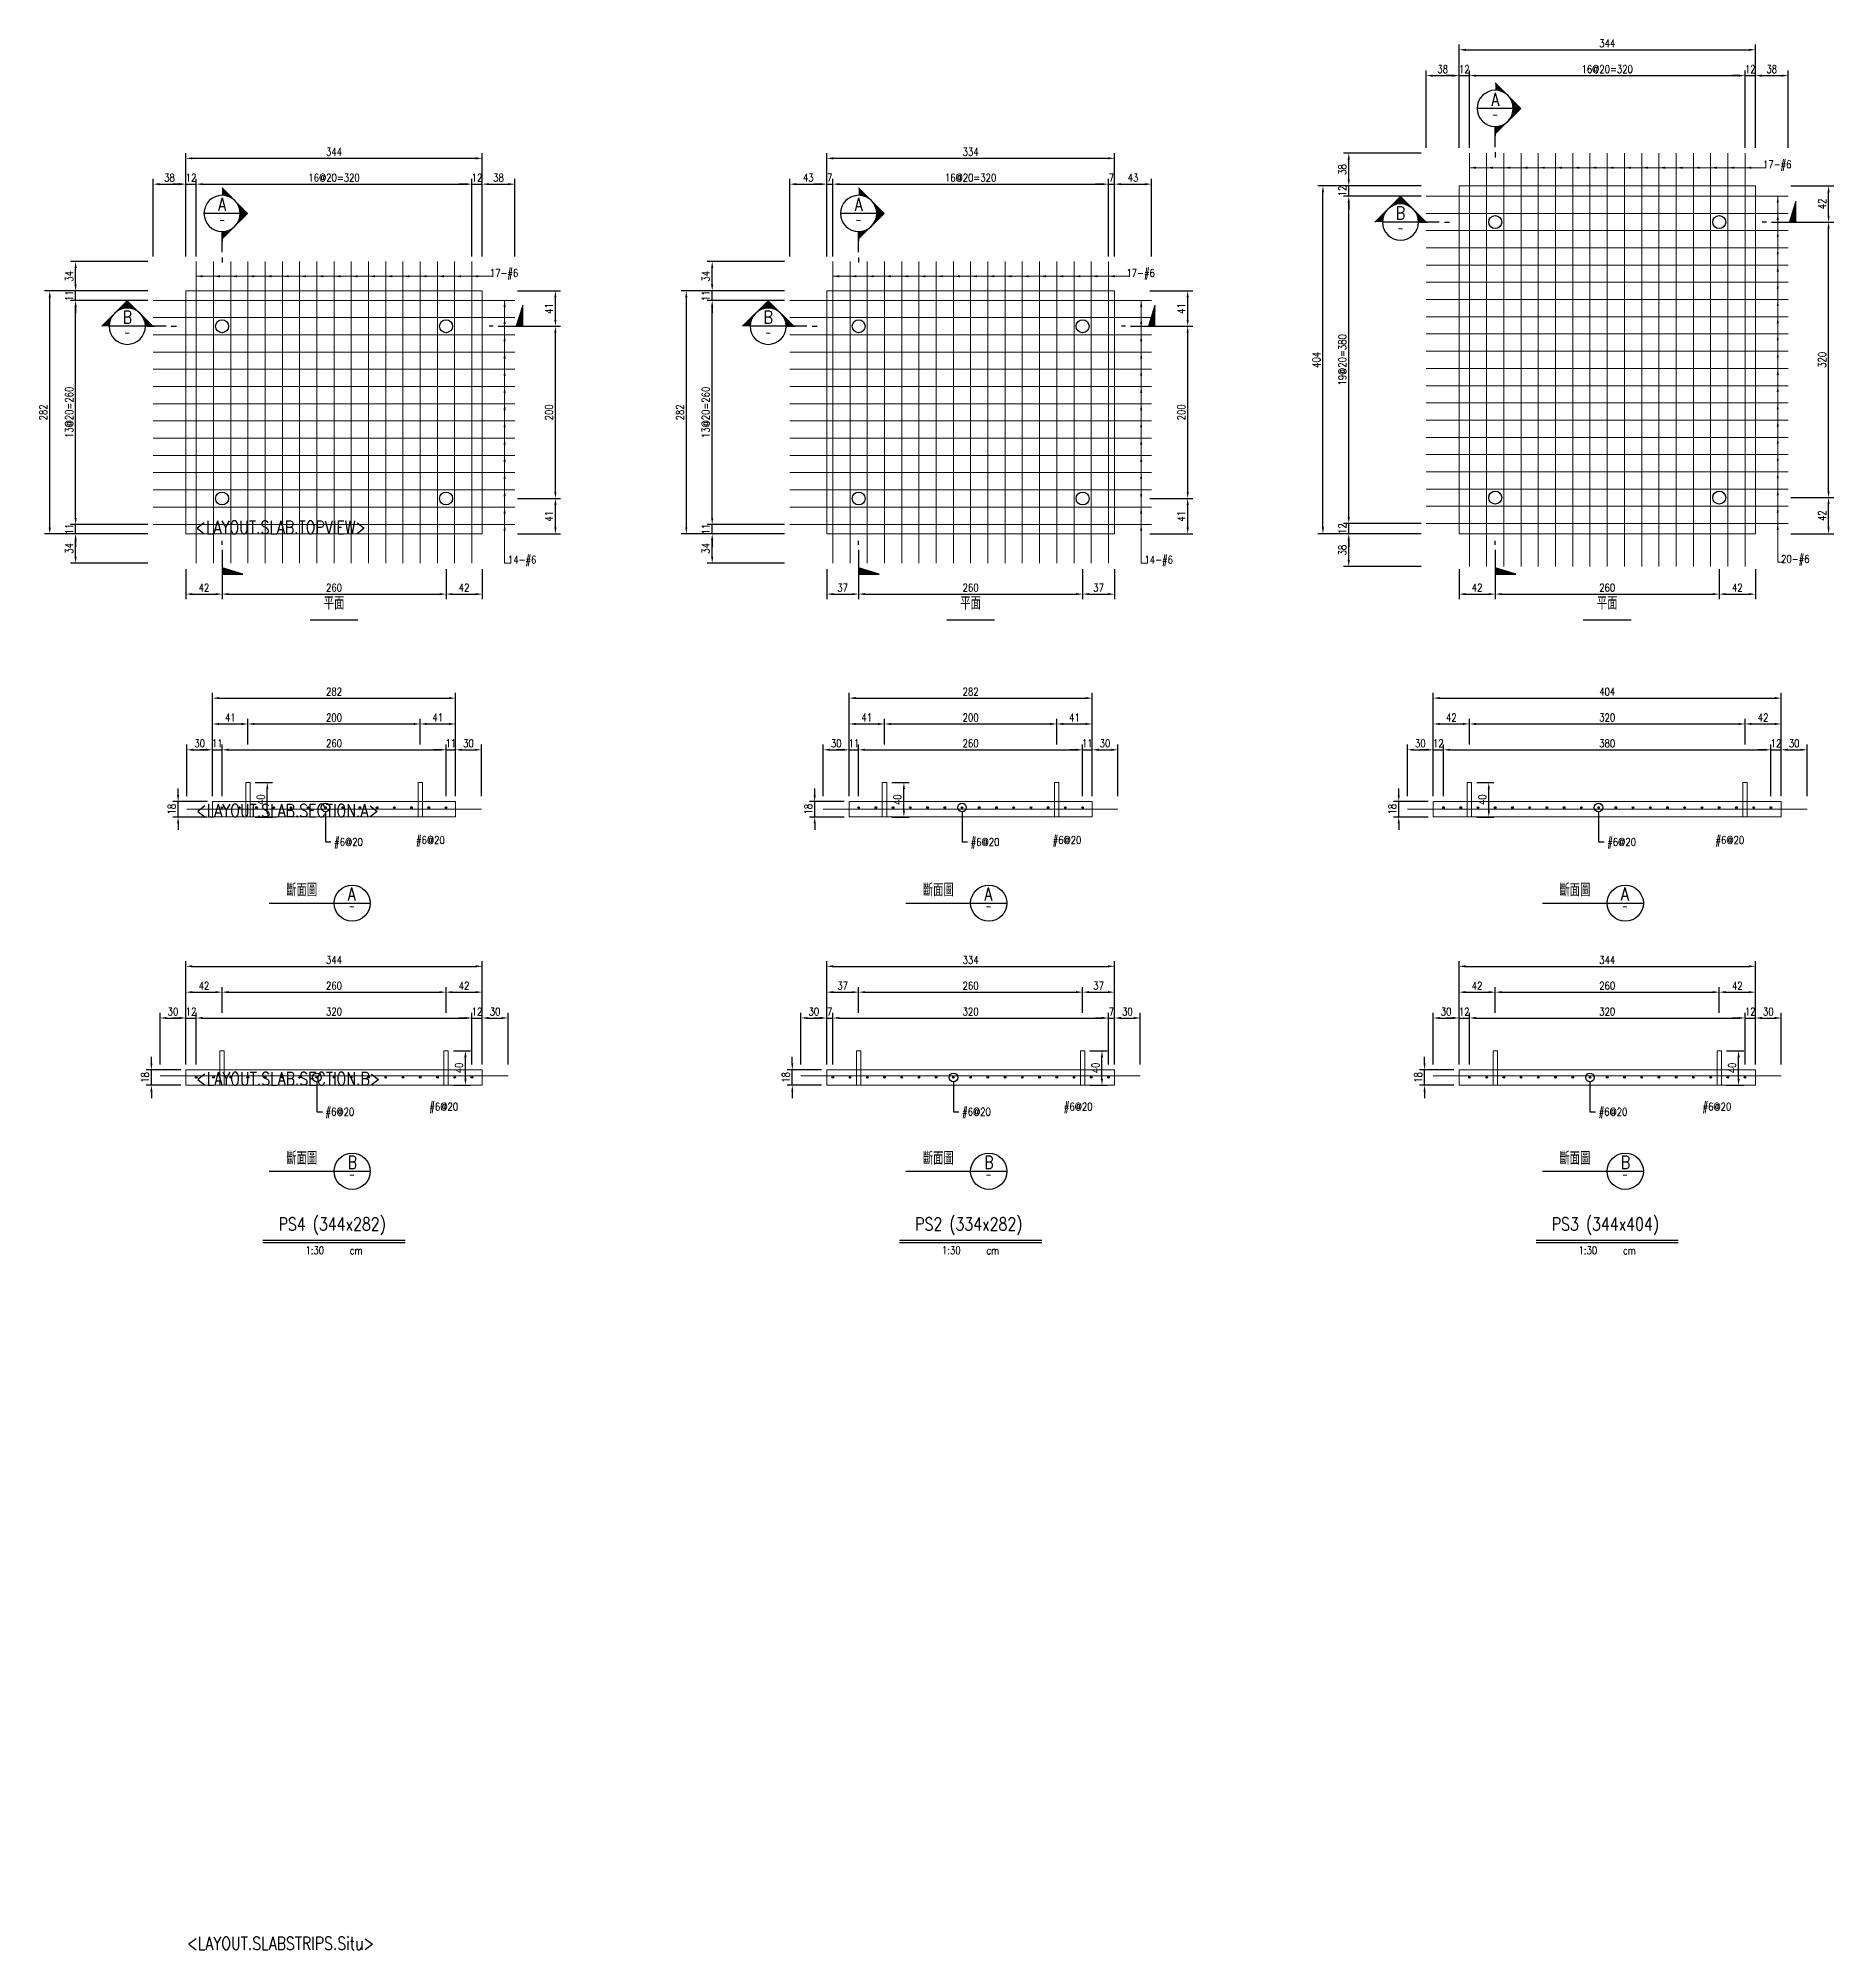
# Model space of a CAD drawing. Extents: x -4754 to 4964, y -19960 to 3841.
# Drawn here: x -447 to 1638, y -11143 to -8924 of the extents above; entities that cross this region are included whole.
import ezdxf
from ezdxf.enums import TextEntityAlignment as Align

# ---------------------------------------------------------------- set-up
doc = ezdxf.new("R2010")
doc.units = 0
doc.header["$LTSCALE"] = 3
doc.layers.get('0').update_dxf_attribs({"linetype": 'CONTINUOUS'})
doc.layers.add('HB_0', color=7, linetype='CONTINUOUS', transparency=0.5)
for name, color, linetype in [('HB_DIM', 1, 'CONTINUOUS'), ('HB_TXT_CTEXT', 2, 'CONTINUOUS'), ('PVC_pipe', 4, 'CONTINUOUS'), ('RCAD.PARM.Treatle', 2, 'CONTINUOUS'), ('剖面線', 1, 'CONTINUOUS'), ('鋼筋', 3, 'CONTINUOUS')]:
    doc.layers.add(name, color=color, linetype=linetype)
doc.styles.get("Standard").update_dxf_attribs({"font": 'ROMANS.shx', "width": 0.8, "bigfont": 'chineset.shx'})
doc.dimstyles.new('30', dxfattribs={"dimscale": 3, "dimtxt": 3, "dimasz": 2.5, "dimexe": 2, "dimexo": 2, "dimgap": 1, "dimtad": 1, "dimdsep": 46, "dimtxsty": 'Standard', "dimcen": 0, "dimclrd": 256, "dimclre": 256, "dimclrt": 2, "dimadec": 0, "dimazin": 0, "dimtfac": 1, "dimtix": 1, "dimtmove": 2, "dimatfit": 3, "dimfxl": 1, "dimtolj": 1, "dimtzin": 0, "dimarcsym": 0})

msp = doc.modelspace()

# ---------------------------------------------------------------- texts
at = {"layer": 'RCAD.PARM.Treatle', "color": 6, "linetype": 'Continuous', "width": 0.8}
for s, p in [('<LAYOUT.SLAB.TOPVIEW>', (-165.201, -9491.803)), ('<LAYOUT.SLAB.SECTION.A>', (-157.201, -9820.595)), ('<LAYOUT.SLAB.SECTION.B>', (-156.344, -10131.995))]:
    msp.add_text(s, height=15, rotation=360, dxfattribs=at).set_placement(p, align=Align.MIDDLE)
at = {"layer": 'RCAD.PARM.Treatle', "color": 211, "linetype": 'Continuous', "width": 0.8}
msp.add_text('<LAYOUT.SLABSTRIPS.Situ>', height=15, rotation=360, dxfattribs=at).set_placement((-165.201, -11135.462), align=Align.MIDDLE)

# ---------------------------------------------------------------- blocks, each defined once
blk = doc.blocks.new('slab_topview')
at = {"color": 4, "linetype": 'Continuous'}
blk.add_line((-27.8, 0), (27.8, 0), dxfattribs=at)
at = {"color": 4, "linetype": 'Continuous', "width": 0.8}
blk.add_text('平面', height=15, rotation=360, dxfattribs=at).set_placement((0, 19.7), align=Align.MIDDLE)
blk = doc.blocks.new('slab_title_s')
at = {"color": 3, "linetype": 'Continuous'}
blk.add_line((-82.5, 0), (82.5, 0), dxfattribs=at)
at = {"color": 1, "linetype": 'Continuous'}
blk.add_line((-82.5, -3), (82.5, -3), dxfattribs=at)
at = {"color": 3, "linetype": 'Continuous', "width": 0.8}
blk.add_attdef('PS1', text='', height=15, dxfattribs=at).set_placement((-2.1, 17.6), align=Align.MIDDLE)
at = {"color": 0, "linetype": 'Continuous', "width": 0.8}
for tag, p in [('1:30', (-22.4, -12)), ('CM', (25.7, -12.1))]:
    blk.add_attdef(tag, text='', height=9, dxfattribs=at).set_placement(p, align=Align.MIDDLE)
blk = doc.blocks.new('ST-n')
at = {"color": 2}
blk.add_line((-7, 0), (7, 0), dxfattribs=at)
blk.add_circle((0, 0), 7, dxfattribs=at)
at = {"color": 3, "width": 0.8}
blk.add_attdef('A', text='', height=5, dxfattribs=at).set_placement((0, 3.5), align=Align.MIDDLE)
at = {"color": 1, "width": 0.8}
blk.add_attdef('HB2002', text='', height=2.5, dxfattribs=at).set_placement((0, -2.5), align=Align.MIDDLE)
blk = doc.blocks.new('SEC2U0-n')
at = {"color": 2, "linetype": 'Continuous'}
for p, q in [((-9.9, 0), (0, 9.9)), ((0, 9.9), (9.9, 0)), ((-7.51, 0), (-10.62, 0))]:
    blk.add_line(p, q, dxfattribs=at)
at = {"color": 3}
for p, q in [((-17, 0), (-19, 0)), ((-15, 0), (-7, 0))]:
    blk.add_line(p, q, dxfattribs=at)
at = {"color": 2, "linetype": 'Continuous'}
blk.add_circle((0, 0), 7, dxfattribs=at)
for points in [[(0, 9.9), (-3.5, 6.06), (-4.95, 4.95), (-4.26, 5.55)], [(0, 9.9), (-1.81, 6.76), (-3.5, 6.06), (-1.81, 6.76)], [(0, 9.9), (0, 7), (-1.81, 6.76), (-0.91, 6.94)], [(0, 9.9), (3.5, 6.06), (4.95, 4.95), (4.26, 5.55)], [(0, 9.9), (1.81, 6.76), (3.5, 6.06), (1.81, 6.76)], [(0, 9.9), (0, 7), (1.81, 6.76), (0.91, 6.94)], [(-9.9, 0), (-6.06, 3.5), (-4.95, 4.95), (-5.55, 4.26)], [(-9.9, 0), (-6.76, 1.81), (-6.06, 3.5), (-6.76, 1.81)], [(-9.9, 0), (-7, 0), (-6.76, 1.81), (-6.94, 0.91)], [(9.9, 0), (6.06, 3.5), (4.95, 4.95), (5.55, 4.26)], [(9.9, 0), (6.76, 1.81), (6.06, 3.5), (6.76, 1.81)], [(9.9, 0), (7, 0), (6.76, 1.81), (6.94, 0.91)]]:
    blk.add_solid(points, dxfattribs=at)
blk = doc.blocks.new('*X3')
at = {"color": 0, "linetype": 'Continuous'}
for p, q in [((79, 269.21), (79.03, 269.24)), ((79.17, 269.21), (79.29, 269.32)), ((79.35, 269.21), (79.54, 269.4)), ((79.53, 269.21), (79.8, 269.48)), ((79.71, 269.21), (80.06, 269.56)), ((79.88, 269.21), (80.31, 269.64)), ((80.06, 269.21), (80.57, 269.72)), ((80.24, 269.21), (80.83, 269.8)), ((80.41, 269.21), (81.09, 269.88)), ((80.59, 269.21), (81.34, 269.96)), ((80.77, 269.21), (81.6, 270.04)), ((80.94, 269.21), (81.86, 270.12)), ((81.12, 269.21), (82.11, 270.2)), ((81.3, 269.21), (82.37, 270.29)), ((81.47, 269.21), (82.63, 270.37)), ((81.65, 269.21), (82.89, 270.45)), ((81.83, 269.21), (83.14, 270.53)), ((82, 269.21), (83.4, 270.61)), ((82.18, 269.21), (83.66, 270.69)), ((82.36, 269.21), (83.91, 270.77)), ((82.53, 269.21), (84.17, 270.85)), ((82.71, 269.21), (84.43, 270.93)), ((82.89, 269.21), (84.69, 271.01)), ((83.06, 269.21), (84.94, 271.09)), ((83.24, 269.21), (85.2, 271.17)), ((83.42, 269.21), (85.46, 271.25)), ((83.59, 269.21), (85.71, 271.33)), ((83.77, 269.21), (85.97, 271.41)), ((83.95, 269.21), (86.23, 271.49)), ((84.12, 269.21), (86.49, 271.57)), ((84.3, 269.21), (86.74, 271.65)), ((84.48, 269.21), (86.93, 271.66)), ((84.65, 269.21), (86.93, 271.48)), ((84.83, 269.21), (86.93, 271.31)), ((85.01, 269.21), (86.93, 271.13)), ((85.19, 269.21), (86.93, 270.95)), ((85.36, 269.21), (86.93, 270.78)), ((85.54, 269.21), (86.93, 270.6)), ((85.72, 269.21), (86.93, 270.42)), ((85.89, 269.21), (86.93, 270.25)), ((86.07, 269.21), (86.93, 270.07)), ((86.25, 269.21), (86.93, 269.89)), ((86.42, 269.21), (86.93, 269.72)), ((86.6, 269.21), (86.93, 269.54)), ((86.78, 269.21), (86.93, 269.36))]:
    blk.add_line(p, q, dxfattribs=at)
blk = doc.blocks.new('SEND-n')
at = {"color": 3}
for p, q in [((9.44, 0), (0, 0)), ((11.42, 0), (13, 0))]:
    blk.add_line(p, q, dxfattribs=at)
at = {"color": 2, "linetype": 'Continuous'}
blk.add_lwpolyline([(0, 0), (0, 8), (2.5, 0)], close=True, dxfattribs=at)
at = {"color": 2, "linetype": 'Continuous', "rotation": 270}
blk.add_blockref('*X3', (-269.21, 86.93), dxfattribs=at)
blk = doc.blocks.new('m_Arrow_U_rebar')
at = {"color": 1, "linetype": 'Continuous'}
blk.add_solid([(-1.25, -7.5), (0, 0), (1.25, -7.5)], dxfattribs=at)
blk = doc.blocks.new('rebar_num')
at = {"color": 0, "linetype": 'Continuous', "width": 0.8}
blk.add_attdef('A', text='', height=9, dxfattribs=at).set_placement((-3.1, 3.9), align=Align.MIDDLE_LEFT)
blk = doc.blocks.new('*D63')
at = {"layer": 'HB_DIM', "linetype": 'Continuous', "lineweight": -2}
for p, q in [((-275.2, -9177.3), (-275.2, -9057.3)), ((-267.7, -9063.3), (61.3, -9063.3)), ((68.8, -9177.3), (68.8, -9057.3))]:
    blk.add_line(p, q, dxfattribs=at)
at = {"layer": 'HB_DIM'}
for points in [[(-267.7, -9062.1), (-267.7, -9064.6), (-275.2, -9063.3)], [(61.3, -9064.6), (61.3, -9062.1), (68.8, -9063.3)]]:
    blk.add_solid(points, dxfattribs=at)
at = {"layer": 'HB_DIM', "color": 2, "linetype": 'Continuous', "insert": (-103.2, -9055.8), "char_height": 9, "attachment_point": 5, "rotation": 0}
blk.add_mtext('\\A1;344', dxfattribs=at)
blk = doc.blocks.new('*D64')
at = {"layer": 'HB_DIM', "linetype": 'Continuous', "lineweight": -2}
for p, q in [((-313.2, -9177.3), (-313.2, -9087.3)), ((-305.7, -9093.3), (-282.7, -9093.3)), ((-275.2, -9177.3), (-275.2, -9087.3))]:
    blk.add_line(p, q, dxfattribs=at)
at = {"layer": 'HB_DIM'}
for points in [[(-305.7, -9092.1), (-305.7, -9094.6), (-313.2, -9093.3)], [(-282.7, -9094.6), (-282.7, -9092.1), (-275.2, -9093.3)]]:
    blk.add_solid(points, dxfattribs=at)
at = {"layer": 'HB_DIM', "color": 2, "linetype": 'Continuous', "insert": (-294.2, -9085.8), "char_height": 9, "attachment_point": 5, "rotation": 0}
blk.add_mtext('\\A1;38', dxfattribs=at)
blk = doc.blocks.new('*D65')
at = {"layer": 'HB_DIM', "linetype": 'Continuous', "lineweight": -2}
for p, q in [((-282.7, -9093.3), (-290.2, -9093.3)), ((-275.2, -9177.3), (-275.2, -9087.3)), ((-275.2, -9093.3), (-263.2, -9093.3)), ((-263.2, -9177.3), (-263.2, -9087.3)), ((-255.7, -9093.3), (-248.2, -9093.3))]:
    blk.add_line(p, q, dxfattribs=at)
at = {"layer": 'HB_DIM'}
for points in [[(-282.7, -9094.6), (-282.7, -9092.1), (-275.2, -9093.3)], [(-255.7, -9092.1), (-255.7, -9094.6), (-263.2, -9093.3)]]:
    blk.add_solid(points, dxfattribs=at)
at = {"layer": 'HB_DIM', "color": 2, "linetype": 'Continuous', "insert": (-269.2, -9085.8), "char_height": 9, "attachment_point": 5, "rotation": 0}
blk.add_mtext('\\A1;12', dxfattribs=at)
blk = doc.blocks.new('*D66')
at = {"layer": 'HB_DIM', "linetype": 'Continuous', "lineweight": -2}
for p, q in [((-263.2, -9177.3), (-263.2, -9087.3)), ((-255.7, -9093.3), (49.3, -9093.3)), ((56.8, -9177.3), (56.8, -9087.3))]:
    blk.add_line(p, q, dxfattribs=at)
at = {"layer": 'HB_DIM'}
for points in [[(-255.7, -9092.1), (-255.7, -9094.6), (-263.2, -9093.3)], [(49.3, -9094.6), (49.3, -9092.1), (56.8, -9093.3)]]:
    blk.add_solid(points, dxfattribs=at)
at = {"layer": 'HB_DIM', "color": 2, "linetype": 'Continuous', "insert": (-103.2, -9085.8), "char_height": 9, "attachment_point": 5, "rotation": 0}
blk.add_mtext('\\A1;16@20=320', dxfattribs=at)
blk = doc.blocks.new('*D67')
at = {"layer": 'HB_DIM', "linetype": 'Continuous', "lineweight": -2}
for p, q in [((49.3, -9093.3), (41.8, -9093.3)), ((56.8, -9177.3), (56.8, -9087.3)), ((56.8, -9093.3), (68.8, -9093.3)), ((68.8, -9177.3), (68.8, -9087.3)), ((76.3, -9093.3), (83.8, -9093.3))]:
    blk.add_line(p, q, dxfattribs=at)
at = {"layer": 'HB_DIM'}
for points in [[(49.3, -9094.6), (49.3, -9092.1), (56.8, -9093.3)], [(76.3, -9092.1), (76.3, -9094.6), (68.8, -9093.3)]]:
    blk.add_solid(points, dxfattribs=at)
at = {"layer": 'HB_DIM', "color": 2, "linetype": 'Continuous', "insert": (62.8, -9085.8), "char_height": 9, "attachment_point": 5, "rotation": 0}
blk.add_mtext('\\A1;12', dxfattribs=at)
blk = doc.blocks.new('*D68')
at = {"layer": 'HB_DIM', "linetype": 'Continuous', "lineweight": -2}
for p, q in [((68.8, -9177.3), (68.8, -9087.3)), ((76.3, -9093.3), (99.3, -9093.3)), ((106.8, -9177.3), (106.8, -9087.3))]:
    blk.add_line(p, q, dxfattribs=at)
at = {"layer": 'HB_DIM'}
for points in [[(76.3, -9092.1), (76.3, -9094.6), (68.8, -9093.3)], [(99.3, -9094.6), (99.3, -9092.1), (106.8, -9093.3)]]:
    blk.add_solid(points, dxfattribs=at)
at = {"layer": 'HB_DIM', "color": 2, "linetype": 'Continuous', "insert": (87.8, -9085.8), "char_height": 9, "attachment_point": 5, "rotation": 0}
blk.add_mtext('\\A1;38', dxfattribs=at)
blk = doc.blocks.new('m_Arrow_L_rebar')
at = {"color": 1, "linetype": 'Continuous', "extrusion": (0, 0, -1)}
blk.add_solid([(-7.5, 1.3), (0, 0), (-7.5, -1.2)], dxfattribs=at)
blk = doc.blocks.new('*D69')
at = {"layer": 'HB_DIM', "linetype": 'Continuous', "lineweight": -2}
for p, q in [((-319.2, -9217.3), (-439.2, -9217.3)), ((-433.2, -9491.8), (-433.2, -9224.8)), ((-319.2, -9499.3), (-439.2, -9499.3))]:
    blk.add_line(p, q, dxfattribs=at)
at = {"layer": 'HB_DIM'}
for points in [[(-432, -9224.8), (-434.5, -9224.8), (-433.2, -9217.3)], [(-434.5, -9491.8), (-432, -9491.8), (-433.2, -9499.3)]]:
    blk.add_solid(points, dxfattribs=at)
at = {"layer": 'HB_DIM', "color": 2, "linetype": 'Continuous', "insert": (-440.7, -9358.3), "char_height": 9, "attachment_point": 5, "rotation": 90}
blk.add_mtext('\\A1;282', dxfattribs=at)
blk = doc.blocks.new('*D70')
at = {"layer": 'HB_DIM', "linetype": 'Continuous', "lineweight": -2}
for p, q in [((-319.2, -9499.3), (-409.2, -9499.3)), ((-403.2, -9525.8), (-403.2, -9506.8)), ((-319.2, -9533.3), (-409.2, -9533.3))]:
    blk.add_line(p, q, dxfattribs=at)
at = {"layer": 'HB_DIM'}
for points in [[(-402, -9506.8), (-404.5, -9506.8), (-403.2, -9499.3)], [(-404.5, -9525.8), (-402, -9525.8), (-403.2, -9533.3)]]:
    blk.add_solid(points, dxfattribs=at)
at = {"layer": 'HB_DIM', "color": 2, "linetype": 'Continuous', "insert": (-410.7, -9516.3), "char_height": 9, "attachment_point": 5, "rotation": 90}
blk.add_mtext('\\A1;34', dxfattribs=at)
blk = doc.blocks.new('*D71')
at = {"layer": 'HB_DIM', "linetype": 'Continuous', "lineweight": -2}
for p, q in [((-403.2, -9480.8), (-403.2, -9473.3)), ((-319.2, -9488.3), (-409.2, -9488.3)), ((-403.2, -9499.3), (-403.2, -9488.3)), ((-319.2, -9499.3), (-409.2, -9499.3)), ((-403.2, -9506.8), (-403.2, -9514.3))]:
    blk.add_line(p, q, dxfattribs=at)
at = {"layer": 'HB_DIM'}
for points in [[(-404.5, -9480.8), (-402, -9480.8), (-403.2, -9488.3)], [(-402, -9506.8), (-404.5, -9506.8), (-403.2, -9499.3)]]:
    blk.add_solid(points, dxfattribs=at)
at = {"layer": 'HB_DIM', "color": 2, "linetype": 'Continuous', "insert": (-410.7, -9493.8), "char_height": 9, "attachment_point": 5, "rotation": 90}
blk.add_mtext('\\A1;11', dxfattribs=at)
blk = doc.blocks.new('*D72')
at = {"layer": 'HB_DIM', "linetype": 'Continuous', "lineweight": -2}
for p, q in [((-319.2, -9228.3), (-409.2, -9228.3)), ((-403.2, -9480.8), (-403.2, -9235.8)), ((-319.2, -9488.3), (-409.2, -9488.3))]:
    blk.add_line(p, q, dxfattribs=at)
at = {"layer": 'HB_DIM'}
for points in [[(-402, -9235.8), (-404.5, -9235.8), (-403.2, -9228.3)], [(-404.5, -9480.8), (-402, -9480.8), (-403.2, -9488.3)]]:
    blk.add_solid(points, dxfattribs=at)
at = {"layer": 'HB_DIM', "color": 2, "linetype": 'Continuous', "insert": (-410.7, -9358.3), "char_height": 9, "attachment_point": 5, "rotation": 90}
blk.add_mtext('\\A1;13@20=260', dxfattribs=at)
blk = doc.blocks.new('*D73')
at = {"layer": 'HB_DIM', "linetype": 'Continuous', "lineweight": -2}
for p, q in [((-403.2, -9209.8), (-403.2, -9202.3)), ((-319.2, -9217.3), (-409.2, -9217.3)), ((-319.2, -9228.3), (-409.2, -9228.3)), ((-403.2, -9228.3), (-403.2, -9217.3)), ((-403.2, -9235.8), (-403.2, -9243.3))]:
    blk.add_line(p, q, dxfattribs=at)
at = {"layer": 'HB_DIM'}
for points in [[(-404.5, -9209.8), (-402, -9209.8), (-403.2, -9217.3)], [(-402, -9235.8), (-404.5, -9235.8), (-403.2, -9228.3)]]:
    blk.add_solid(points, dxfattribs=at)
at = {"layer": 'HB_DIM', "color": 2, "linetype": 'Continuous', "insert": (-410.7, -9222.8), "char_height": 9, "attachment_point": 5, "rotation": 90}
blk.add_mtext('\\A1;11', dxfattribs=at)
blk = doc.blocks.new('*D74')
at = {"layer": 'HB_DIM', "linetype": 'Continuous', "lineweight": -2}
for p, q in [((-319.2, -9183.3), (-409.2, -9183.3)), ((-403.2, -9209.8), (-403.2, -9190.8)), ((-319.2, -9217.3), (-409.2, -9217.3))]:
    blk.add_line(p, q, dxfattribs=at)
at = {"layer": 'HB_DIM'}
for points in [[(-402, -9190.8), (-404.5, -9190.8), (-403.2, -9183.3)], [(-404.5, -9209.8), (-402, -9209.8), (-403.2, -9217.3)]]:
    blk.add_solid(points, dxfattribs=at)
at = {"layer": 'HB_DIM', "color": 2, "linetype": 'Continuous', "insert": (-410.7, -9200.3), "char_height": 9, "attachment_point": 5, "rotation": 90}
blk.add_mtext('\\A1;34', dxfattribs=at)
blk = doc.blocks.new('slab_PVC')
at = {"layer": 'RCAD.PARM.Treatle', "color": 4, "linetype": 'Continuous'}
blk.add_circle((0, 0), 7.53, dxfattribs=at)
blk = doc.blocks.new('*D75')
at = {"layer": 'HB_DIM', "linetype": 'Continuous', "lineweight": -2}
for p, q in [((-275.2, -9540.3), (-275.2, -9575.3)), ((-233.2, -9540.3), (-233.2, -9575.3)), ((-267.7, -9569.3), (-240.7, -9569.3))]:
    blk.add_line(p, q, dxfattribs=at)
at = {"layer": 'HB_DIM'}
for points in [[(-267.7, -9568.1), (-267.7, -9570.6), (-275.2, -9569.3)], [(-240.7, -9570.6), (-240.7, -9568.1), (-233.2, -9569.3)]]:
    blk.add_solid(points, dxfattribs=at)
at = {"layer": 'HB_DIM', "color": 2, "linetype": 'Continuous', "insert": (-254.2, -9561.8), "char_height": 9, "attachment_point": 5, "rotation": 0}
blk.add_mtext('\\A1;42', dxfattribs=at)
blk = doc.blocks.new('*D76')
at = {"layer": 'HB_DIM', "linetype": 'Continuous', "lineweight": -2}
for p, q in [((-233.2, -9540.3), (-233.2, -9575.3)), ((26.8, -9540.3), (26.8, -9575.3)), ((-225.7, -9569.3), (19.3, -9569.3))]:
    blk.add_line(p, q, dxfattribs=at)
at = {"layer": 'HB_DIM'}
for points in [[(-225.7, -9568.1), (-225.7, -9570.6), (-233.2, -9569.3)], [(19.3, -9570.6), (19.3, -9568.1), (26.8, -9569.3)]]:
    blk.add_solid(points, dxfattribs=at)
at = {"layer": 'HB_DIM', "color": 2, "linetype": 'Continuous', "insert": (-103.2, -9561.8), "char_height": 9, "attachment_point": 5, "rotation": 0}
blk.add_mtext('\\A1;260', dxfattribs=at)
blk = doc.blocks.new('*D77')
at = {"layer": 'HB_DIM', "linetype": 'Continuous', "lineweight": -2}
for p, q in [((26.8, -9540.3), (26.8, -9575.3)), ((68.8, -9540.3), (68.8, -9575.3)), ((34.3, -9569.3), (61.3, -9569.3))]:
    blk.add_line(p, q, dxfattribs=at)
at = {"layer": 'HB_DIM'}
for points in [[(34.3, -9568.1), (34.3, -9570.6), (26.8, -9569.3)], [(61.3, -9570.6), (61.3, -9568.1), (68.8, -9569.3)]]:
    blk.add_solid(points, dxfattribs=at)
at = {"layer": 'HB_DIM', "color": 2, "linetype": 'Continuous', "insert": (47.8, -9561.8), "char_height": 9, "attachment_point": 5, "rotation": 0}
blk.add_mtext('\\A1;42', dxfattribs=at)
blk = doc.blocks.new('*D78')
at = {"layer": 'HB_DIM', "linetype": 'Continuous', "lineweight": -2}
for p, q in [((109.8, -9458.3), (159.8, -9458.3)), ((153.8, -9491.8), (153.8, -9465.8)), ((109.8, -9499.3), (159.8, -9499.3))]:
    blk.add_line(p, q, dxfattribs=at)
at = {"layer": 'HB_DIM'}
for points in [[(155, -9465.8), (152.5, -9465.8), (153.8, -9458.3)], [(152.5, -9491.8), (155, -9491.8), (153.8, -9499.3)]]:
    blk.add_solid(points, dxfattribs=at)
at = {"layer": 'HB_DIM', "color": 2, "linetype": 'Continuous', "insert": (146.3, -9478.8), "char_height": 9, "attachment_point": 5, "rotation": 90}
blk.add_mtext('\\A1;41', dxfattribs=at)
blk = doc.blocks.new('*D79')
at = {"layer": 'HB_DIM', "linetype": 'Continuous', "lineweight": -2}
for p, q in [((109.8, -9258.3), (159.8, -9258.3)), ((153.8, -9450.8), (153.8, -9265.8)), ((109.8, -9458.3), (159.8, -9458.3))]:
    blk.add_line(p, q, dxfattribs=at)
at = {"layer": 'HB_DIM'}
for points in [[(155, -9265.8), (152.5, -9265.8), (153.8, -9258.3)], [(152.5, -9450.8), (155, -9450.8), (153.8, -9458.3)]]:
    blk.add_solid(points, dxfattribs=at)
at = {"layer": 'HB_DIM', "color": 2, "linetype": 'Continuous', "insert": (146.3, -9358.3), "char_height": 9, "attachment_point": 5, "rotation": 90}
blk.add_mtext('\\A1;200', dxfattribs=at)
blk = doc.blocks.new('*D80')
at = {"layer": 'HB_DIM', "linetype": 'Continuous', "lineweight": -2}
for p, q in [((109.8, -9217.3), (159.8, -9217.3)), ((153.8, -9250.8), (153.8, -9224.8)), ((109.8, -9258.3), (159.8, -9258.3))]:
    blk.add_line(p, q, dxfattribs=at)
at = {"layer": 'HB_DIM'}
for points in [[(155, -9224.8), (152.5, -9224.8), (153.8, -9217.3)], [(152.5, -9250.8), (155, -9250.8), (153.8, -9258.3)]]:
    blk.add_solid(points, dxfattribs=at)
at = {"layer": 'HB_DIM', "color": 2, "linetype": 'Continuous', "insert": (146.3, -9237.8), "char_height": 9, "attachment_point": 5, "rotation": 90}
blk.add_mtext('\\A1;41', dxfattribs=at)
blk = doc.blocks.new('slab_sectionA')
at = {"color": 3, "linetype": 'Continuous'}
for p, q in [((-75.3, 0), (0, 0)), ((0, 0), (42, 0))]:
    blk.add_line(p, q, dxfattribs=at)
at = {"color": 4, "linetype": 'Continuous'}
blk.add_circle((21, 0), 21, dxfattribs=at)
at = {"color": 3, "linetype": 'Continuous', "width": 0.8}
blk.add_text('斷面圖', height=15, rotation=360, dxfattribs=at).set_placement((-37.6, 16), align=Align.MIDDLE)
at = {"color": 0, "linetype": 'Continuous', "width": 0.8}
for tag, p, height in [('A', (15.8, 3), 15), ('-', (17.3, -7.5), 7.5)]:
    blk.add_attdef(tag, p, '', height=height, dxfattribs=at)
blk = doc.blocks.new('C')
at = {"color": 3, "linetype": 'Continuous'}
blk.add_circle((0, 0), 1.2, dxfattribs=at)
blk = doc.blocks.new('H_Circle_guide')
at = {"layer": 'HB_TXT_CTEXT', "color": 1, "linetype": 'Continuous'}
blk.add_lwpolyline([(0, -5), (0, -40), (6.4, -40)], dxfattribs=at)
blk.add_circle((0, 0), 5, dxfattribs=at)
at = {"color": 0, "linetype": 'Continuous', "width": 0.8}
blk.add_attdef('A', text='', height=9, dxfattribs=at).set_placement((10.1, -40), align=Align.MIDDLE_LEFT)
blk = doc.blocks.new('H_Arrow_guide')
at = {"layer": 'HB_TXT_CTEXT', "color": 1, "linetype": 'Continuous'}
blk.add_lwpolyline([(0, 0, 0, 2.5, 0), (0, -7.5, 0, 0, 0), (0, -37, 0, 0, 0), (7.5, -37, 0, 0, 0)], format="xyseb", dxfattribs=at)
at = {"color": 0, "linetype": 'Continuous', "width": 0.8}
blk.add_attdef('A', text='', height=9, dxfattribs=at).set_placement((9.7, -35.9), align=Align.MIDDLE_LEFT)
blk = doc.blocks.new('*D135')
at = {"layer": 'HB_DIM', "linetype": 'Continuous', "lineweight": -2}
for p, q in [((-244.2, -9804.1), (-244.2, -9684.1)), ((-236.7, -9690.1), (30.3, -9690.1)), ((37.8, -9804.1), (37.8, -9684.1))]:
    blk.add_line(p, q, dxfattribs=at)
at = {"layer": 'HB_DIM'}
for points in [[(-236.7, -9688.8), (-236.7, -9691.3), (-244.2, -9690.1)], [(30.3, -9691.3), (30.3, -9688.8), (37.8, -9690.1)]]:
    blk.add_solid(points, dxfattribs=at)
at = {"layer": 'HB_DIM', "color": 2, "linetype": 'Continuous', "insert": (-103.2, -9682.6), "char_height": 9, "attachment_point": 5, "rotation": 0}
blk.add_mtext('\\A1;282', dxfattribs=at)
blk = doc.blocks.new('*D136')
at = {"layer": 'HB_DIM', "linetype": 'Continuous', "lineweight": -2}
for p, q in [((-244.2, -9744.1), (-244.2, -9714.1)), ((-236.7, -9720.1), (-210.7, -9720.1)), ((-203.2, -9744.1), (-203.2, -9714.1))]:
    blk.add_line(p, q, dxfattribs=at)
at = {"layer": 'HB_DIM'}
for points in [[(-236.7, -9718.8), (-236.7, -9721.3), (-244.2, -9720.1)], [(-210.7, -9721.3), (-210.7, -9718.8), (-203.2, -9720.1)]]:
    blk.add_solid(points, dxfattribs=at)
at = {"layer": 'HB_DIM', "color": 2, "linetype": 'Continuous', "insert": (-223.7, -9712.6), "char_height": 9, "attachment_point": 5, "rotation": 0}
blk.add_mtext('\\A1;41', dxfattribs=at)
blk = doc.blocks.new('*D137')
at = {"layer": 'HB_DIM', "linetype": 'Continuous', "lineweight": -2}
for p, q in [((-203.2, -9744.1), (-203.2, -9714.1)), ((-195.7, -9720.1), (-10.7, -9720.1)), ((-3.2, -9744.1), (-3.2, -9714.1))]:
    blk.add_line(p, q, dxfattribs=at)
at = {"layer": 'HB_DIM'}
for points in [[(-195.7, -9718.8), (-195.7, -9721.3), (-203.2, -9720.1)], [(-10.7, -9721.3), (-10.7, -9718.8), (-3.2, -9720.1)]]:
    blk.add_solid(points, dxfattribs=at)
at = {"layer": 'HB_DIM', "color": 2, "linetype": 'Continuous', "insert": (-103.2, -9712.6), "char_height": 9, "attachment_point": 5, "rotation": 0}
blk.add_mtext('\\A1;200', dxfattribs=at)
blk = doc.blocks.new('*D138')
at = {"layer": 'HB_DIM', "linetype": 'Continuous', "lineweight": -2}
for p, q in [((-3.2, -9744.1), (-3.2, -9714.1)), ((4.3, -9720.1), (30.3, -9720.1)), ((37.8, -9744.1), (37.8, -9714.1))]:
    blk.add_line(p, q, dxfattribs=at)
at = {"layer": 'HB_DIM'}
for points in [[(4.3, -9718.8), (4.3, -9721.3), (-3.2, -9720.1)], [(30.3, -9721.3), (30.3, -9718.8), (37.8, -9720.1)]]:
    blk.add_solid(points, dxfattribs=at)
at = {"layer": 'HB_DIM', "color": 2, "linetype": 'Continuous', "insert": (17.3, -9712.6), "char_height": 9, "attachment_point": 5, "rotation": 0}
blk.add_mtext('\\A1;41', dxfattribs=at)
blk = doc.blocks.new('*D139')
at = {"layer": 'HB_DIM', "linetype": 'Continuous', "lineweight": -2}
for p, q in [((-274.2, -9804.1), (-274.2, -9744.1)), ((-266.7, -9750.1), (-251.7, -9750.1)), ((-244.2, -9804.1), (-244.2, -9744.1))]:
    blk.add_line(p, q, dxfattribs=at)
at = {"layer": 'HB_DIM'}
for points in [[(-266.7, -9748.8), (-266.7, -9751.3), (-274.2, -9750.1)], [(-251.7, -9751.3), (-251.7, -9748.8), (-244.2, -9750.1)]]:
    blk.add_solid(points, dxfattribs=at)
at = {"layer": 'HB_DIM', "color": 2, "linetype": 'Continuous', "insert": (-259.2, -9742.6), "char_height": 9, "attachment_point": 5, "rotation": 0}
blk.add_mtext('\\A1;30', dxfattribs=at)
blk = doc.blocks.new('*D140')
at = {"layer": 'HB_DIM', "linetype": 'Continuous', "lineweight": -2}
for p, q in [((-251.7, -9750.1), (-259.2, -9750.1)), ((-244.2, -9804.1), (-244.2, -9744.1)), ((-244.2, -9750.1), (-233.2, -9750.1)), ((-233.2, -9804.1), (-233.2, -9744.1)), ((-225.7, -9750.1), (-218.2, -9750.1))]:
    blk.add_line(p, q, dxfattribs=at)
at = {"layer": 'HB_DIM'}
for points in [[(-251.7, -9751.3), (-251.7, -9748.8), (-244.2, -9750.1)], [(-225.7, -9748.8), (-225.7, -9751.3), (-233.2, -9750.1)]]:
    blk.add_solid(points, dxfattribs=at)
at = {"layer": 'HB_DIM', "color": 2, "linetype": 'Continuous', "insert": (-238.7, -9742.6), "char_height": 9, "attachment_point": 5, "rotation": 0}
blk.add_mtext('\\A1;11', dxfattribs=at)
blk = doc.blocks.new('*D141')
at = {"layer": 'HB_DIM', "linetype": 'Continuous', "lineweight": -2}
for p, q in [((-233.2, -9804.1), (-233.2, -9744.1)), ((-225.7, -9750.1), (19.3, -9750.1)), ((26.8, -9804.1), (26.8, -9744.1))]:
    blk.add_line(p, q, dxfattribs=at)
at = {"layer": 'HB_DIM'}
for points in [[(-225.7, -9748.8), (-225.7, -9751.3), (-233.2, -9750.1)], [(19.3, -9751.3), (19.3, -9748.8), (26.8, -9750.1)]]:
    blk.add_solid(points, dxfattribs=at)
at = {"layer": 'HB_DIM', "color": 2, "linetype": 'Continuous', "insert": (-103.2, -9742.6), "char_height": 9, "attachment_point": 5, "rotation": 0}
blk.add_mtext('\\A1;260', dxfattribs=at)
blk = doc.blocks.new('*D142')
at = {"layer": 'HB_DIM', "linetype": 'Continuous', "lineweight": -2}
for p, q in [((19.3, -9750.1), (11.8, -9750.1)), ((26.8, -9804.1), (26.8, -9744.1)), ((26.8, -9750.1), (37.8, -9750.1)), ((37.8, -9804.1), (37.8, -9744.1)), ((45.3, -9750.1), (52.8, -9750.1))]:
    blk.add_line(p, q, dxfattribs=at)
at = {"layer": 'HB_DIM'}
for points in [[(19.3, -9751.3), (19.3, -9748.8), (26.8, -9750.1)], [(45.3, -9748.8), (45.3, -9751.3), (37.8, -9750.1)]]:
    blk.add_solid(points, dxfattribs=at)
at = {"layer": 'HB_DIM', "color": 2, "linetype": 'Continuous', "insert": (32.3, -9742.6), "char_height": 9, "attachment_point": 5, "rotation": 0}
blk.add_mtext('\\A1;11', dxfattribs=at)
blk = doc.blocks.new('*D143')
at = {"layer": 'HB_DIM', "linetype": 'Continuous', "lineweight": -2}
for p, q in [((37.8, -9804.1), (37.8, -9744.1)), ((45.3, -9750.1), (60.3, -9750.1)), ((67.8, -9804.1), (67.8, -9744.1))]:
    blk.add_line(p, q, dxfattribs=at)
at = {"layer": 'HB_DIM'}
for points in [[(45.3, -9748.8), (45.3, -9751.3), (37.8, -9750.1)], [(60.3, -9751.3), (60.3, -9748.8), (67.8, -9750.1)]]:
    blk.add_solid(points, dxfattribs=at)
at = {"layer": 'HB_DIM', "color": 2, "linetype": 'Continuous', "insert": (52.8, -9742.6), "char_height": 9, "attachment_point": 5, "rotation": 0}
blk.add_mtext('\\A1;30', dxfattribs=at)
blk = doc.blocks.new('*D144')
at = {"layer": 'HB_DIM', "linetype": 'Continuous', "lineweight": -2}
for p, q in [((-284.2, -9802.6), (-284.2, -9795.1)), ((-250.2, -9810.1), (-290.2, -9810.1)), ((-250.2, -9828.1), (-290.2, -9828.1)), ((-284.2, -9828.1), (-284.2, -9810.1)), ((-284.2, -9835.6), (-284.2, -9843.1))]:
    blk.add_line(p, q, dxfattribs=at)
at = {"layer": 'HB_DIM'}
for points in [[(-285.5, -9802.6), (-283, -9802.6), (-284.2, -9810.1)], [(-283, -9835.6), (-285.5, -9835.6), (-284.2, -9828.1)]]:
    blk.add_solid(points, dxfattribs=at)
at = {"layer": 'HB_DIM', "color": 2, "linetype": 'Continuous', "insert": (-291.7, -9819.1), "char_height": 9, "attachment_point": 5, "rotation": 90}
blk.add_mtext('\\A1;18', dxfattribs=at)
blk = doc.blocks.new('*D145')
at = {"layer": 'HB_DIM', "linetype": 'Continuous', "lineweight": -2}
for p, q in [((-194.7, -9788.1), (-174.7, -9788.1)), ((-180.7, -9820.6), (-180.7, -9795.6)), ((-194.7, -9828.1), (-174.7, -9828.1))]:
    blk.add_line(p, q, dxfattribs=at)
at = {"layer": 'HB_DIM'}
for points in [[(-179.4, -9795.6), (-181.9, -9795.6), (-180.7, -9788.1)], [(-181.9, -9820.6), (-179.4, -9820.6), (-180.7, -9828.1)]]:
    blk.add_solid(points, dxfattribs=at)
at = {"layer": 'HB_DIM', "color": 2, "linetype": 'Continuous', "insert": (-188.2, -9808.1), "char_height": 9, "attachment_point": 5, "rotation": 90}
blk.add_mtext('\\A1;40', dxfattribs=at)
blk = doc.blocks.new('*D146')
at = {"layer": 'HB_DIM', "linetype": 'Continuous', "lineweight": -2}
for p, q in [((-275.2, -10115.5), (-275.2, -9995.5)), ((-267.7, -10001.5), (61.3, -10001.5)), ((68.8, -10115.5), (68.8, -9995.5))]:
    blk.add_line(p, q, dxfattribs=at)
at = {"layer": 'HB_DIM'}
for points in [[(-267.7, -10000.2), (-267.7, -10002.7), (-275.2, -10001.5)], [(61.3, -10002.7), (61.3, -10000.2), (68.8, -10001.5)]]:
    blk.add_solid(points, dxfattribs=at)
at = {"layer": 'HB_DIM', "color": 2, "linetype": 'Continuous', "insert": (-103.2, -9994), "char_height": 9, "attachment_point": 5, "rotation": 0}
blk.add_mtext('\\A1;344', dxfattribs=at)
blk = doc.blocks.new('*D147')
at = {"layer": 'HB_DIM', "linetype": 'Continuous', "lineweight": -2}
for p, q in [((-275.2, -10055.5), (-275.2, -10025.5)), ((-267.7, -10031.5), (-240.7, -10031.5)), ((-233.2, -10055.5), (-233.2, -10025.5))]:
    blk.add_line(p, q, dxfattribs=at)
at = {"layer": 'HB_DIM'}
for points in [[(-267.7, -10030.2), (-267.7, -10032.7), (-275.2, -10031.5)], [(-240.7, -10032.7), (-240.7, -10030.2), (-233.2, -10031.5)]]:
    blk.add_solid(points, dxfattribs=at)
at = {"layer": 'HB_DIM', "color": 2, "linetype": 'Continuous', "insert": (-254.2, -10024), "char_height": 9, "attachment_point": 5, "rotation": 0}
blk.add_mtext('\\A1;42', dxfattribs=at)
blk = doc.blocks.new('*D148')
at = {"layer": 'HB_DIM', "linetype": 'Continuous', "lineweight": -2}
for p, q in [((-233.2, -10055.5), (-233.2, -10025.5)), ((-225.7, -10031.5), (19.3, -10031.5)), ((26.8, -10055.5), (26.8, -10025.5))]:
    blk.add_line(p, q, dxfattribs=at)
at = {"layer": 'HB_DIM'}
for points in [[(-225.7, -10030.2), (-225.7, -10032.7), (-233.2, -10031.5)], [(19.3, -10032.7), (19.3, -10030.2), (26.8, -10031.5)]]:
    blk.add_solid(points, dxfattribs=at)
at = {"layer": 'HB_DIM', "color": 2, "linetype": 'Continuous', "insert": (-103.2, -10024), "char_height": 9, "attachment_point": 5, "rotation": 0}
blk.add_mtext('\\A1;260', dxfattribs=at)
blk = doc.blocks.new('*D149')
at = {"layer": 'HB_DIM', "linetype": 'Continuous', "lineweight": -2}
for p, q in [((26.8, -10055.5), (26.8, -10025.5)), ((34.3, -10031.5), (61.3, -10031.5)), ((68.8, -10055.5), (68.8, -10025.5))]:
    blk.add_line(p, q, dxfattribs=at)
at = {"layer": 'HB_DIM'}
for points in [[(34.3, -10030.2), (34.3, -10032.7), (26.8, -10031.5)], [(61.3, -10032.7), (61.3, -10030.2), (68.8, -10031.5)]]:
    blk.add_solid(points, dxfattribs=at)
at = {"layer": 'HB_DIM', "color": 2, "linetype": 'Continuous', "insert": (47.8, -10024), "char_height": 9, "attachment_point": 5, "rotation": 0}
blk.add_mtext('\\A1;42', dxfattribs=at)
blk = doc.blocks.new('*D150')
at = {"layer": 'HB_DIM', "linetype": 'Continuous', "lineweight": -2}
for p, q in [((-305.2, -10115.5), (-305.2, -10055.5)), ((-297.7, -10061.5), (-282.7, -10061.5)), ((-275.2, -10115.5), (-275.2, -10055.5))]:
    blk.add_line(p, q, dxfattribs=at)
at = {"layer": 'HB_DIM'}
for points in [[(-297.7, -10060.2), (-297.7, -10062.7), (-305.2, -10061.5)], [(-282.7, -10062.7), (-282.7, -10060.2), (-275.2, -10061.5)]]:
    blk.add_solid(points, dxfattribs=at)
at = {"layer": 'HB_DIM', "color": 2, "linetype": 'Continuous', "insert": (-290.2, -10054), "char_height": 9, "attachment_point": 5, "rotation": 0}
blk.add_mtext('\\A1;30', dxfattribs=at)
blk = doc.blocks.new('*D151')
at = {"layer": 'HB_DIM', "linetype": 'Continuous', "lineweight": -2}
for p, q in [((-282.7, -10061.5), (-290.2, -10061.5)), ((-275.2, -10115.5), (-275.2, -10055.5)), ((-275.2, -10061.5), (-263.2, -10061.5)), ((-263.2, -10115.5), (-263.2, -10055.5)), ((-255.7, -10061.5), (-248.2, -10061.5))]:
    blk.add_line(p, q, dxfattribs=at)
at = {"layer": 'HB_DIM'}
for points in [[(-282.7, -10062.7), (-282.7, -10060.2), (-275.2, -10061.5)], [(-255.7, -10060.2), (-255.7, -10062.7), (-263.2, -10061.5)]]:
    blk.add_solid(points, dxfattribs=at)
at = {"layer": 'HB_DIM', "color": 2, "linetype": 'Continuous', "insert": (-269.2, -10054), "char_height": 9, "attachment_point": 5, "rotation": 0}
blk.add_mtext('\\A1;12', dxfattribs=at)
blk = doc.blocks.new('*D152')
at = {"layer": 'HB_DIM', "linetype": 'Continuous', "lineweight": -2}
for p, q in [((-263.2, -10115.5), (-263.2, -10055.5)), ((-255.7, -10061.5), (49.3, -10061.5)), ((56.8, -10115.5), (56.8, -10055.5))]:
    blk.add_line(p, q, dxfattribs=at)
at = {"layer": 'HB_DIM'}
for points in [[(-255.7, -10060.2), (-255.7, -10062.7), (-263.2, -10061.5)], [(49.3, -10062.7), (49.3, -10060.2), (56.8, -10061.5)]]:
    blk.add_solid(points, dxfattribs=at)
at = {"layer": 'HB_DIM', "color": 2, "linetype": 'Continuous', "insert": (-103.2, -10054), "char_height": 9, "attachment_point": 5, "rotation": 0}
blk.add_mtext('\\A1;320', dxfattribs=at)
blk = doc.blocks.new('*D153')
at = {"layer": 'HB_DIM', "linetype": 'Continuous', "lineweight": -2}
for p, q in [((49.3, -10061.5), (41.8, -10061.5)), ((56.8, -10115.5), (56.8, -10055.5)), ((56.8, -10061.5), (68.8, -10061.5)), ((68.8, -10115.5), (68.8, -10055.5)), ((76.3, -10061.5), (83.8, -10061.5))]:
    blk.add_line(p, q, dxfattribs=at)
at = {"layer": 'HB_DIM'}
for points in [[(49.3, -10062.7), (49.3, -10060.2), (56.8, -10061.5)], [(76.3, -10060.2), (76.3, -10062.7), (68.8, -10061.5)]]:
    blk.add_solid(points, dxfattribs=at)
at = {"layer": 'HB_DIM', "color": 2, "linetype": 'Continuous', "insert": (62.8, -10054), "char_height": 9, "attachment_point": 5, "rotation": 0}
blk.add_mtext('\\A1;12', dxfattribs=at)
blk = doc.blocks.new('*D154')
at = {"layer": 'HB_DIM', "linetype": 'Continuous', "lineweight": -2}
for p, q in [((68.8, -10115.5), (68.8, -10055.5)), ((76.3, -10061.5), (91.3, -10061.5)), ((98.8, -10115.5), (98.8, -10055.5))]:
    blk.add_line(p, q, dxfattribs=at)
at = {"layer": 'HB_DIM'}
for points in [[(76.3, -10060.2), (76.3, -10062.7), (68.8, -10061.5)], [(91.3, -10062.7), (91.3, -10060.2), (98.8, -10061.5)]]:
    blk.add_solid(points, dxfattribs=at)
at = {"layer": 'HB_DIM', "color": 2, "linetype": 'Continuous', "insert": (83.8, -10054), "char_height": 9, "attachment_point": 5, "rotation": 0}
blk.add_mtext('\\A1;30', dxfattribs=at)
blk = doc.blocks.new('*D155')
at = {"layer": 'HB_DIM', "linetype": 'Continuous', "lineweight": -2}
for p, q in [((-315.2, -10114), (-315.2, -10106.5)), ((-281.2, -10121.5), (-321.2, -10121.5)), ((-281.2, -10139.5), (-321.2, -10139.5)), ((-315.2, -10139.5), (-315.2, -10121.5)), ((-315.2, -10147), (-315.2, -10154.5))]:
    blk.add_line(p, q, dxfattribs=at)
at = {"layer": 'HB_DIM'}
for points in [[(-316.5, -10114), (-314, -10114), (-315.2, -10121.5)], [(-314, -10147), (-316.5, -10147), (-315.2, -10139.5)]]:
    blk.add_solid(points, dxfattribs=at)
at = {"layer": 'HB_DIM', "color": 2, "linetype": 'Continuous', "insert": (-322.7, -10130.5), "char_height": 9, "attachment_point": 5, "rotation": 90}
blk.add_mtext('\\A1;18', dxfattribs=at)
blk = doc.blocks.new('*D156')
at = {"layer": 'HB_DIM', "linetype": 'Continuous', "lineweight": -2}
for p, q in [((35.3, -10099.5), (55.3, -10099.5)), ((49.3, -10132), (49.3, -10107)), ((35.3, -10139.5), (55.3, -10139.5))]:
    blk.add_line(p, q, dxfattribs=at)
at = {"layer": 'HB_DIM'}
for points in [[(50.6, -10107), (48.1, -10107), (49.3, -10099.5)], [(48.1, -10132), (50.6, -10132), (49.3, -10139.5)]]:
    blk.add_solid(points, dxfattribs=at)
at = {"layer": 'HB_DIM', "color": 2, "linetype": 'Continuous', "insert": (41.8, -10119.5), "char_height": 9, "attachment_point": 5, "rotation": 90}
blk.add_mtext('\\A1;40', dxfattribs=at)
blk = doc.blocks.new('*D81')
at = {"layer": 'HB_DIM', "linetype": 'Continuous', "lineweight": -2}
for p, q in [((468.8, -9177.3), (468.8, -9057.3)), ((476.3, -9063.3), (795.3, -9063.3)), ((802.8, -9177.3), (802.8, -9057.3))]:
    blk.add_line(p, q, dxfattribs=at)
at = {"layer": 'HB_DIM'}
for points in [[(476.3, -9062.1), (476.3, -9064.6), (468.8, -9063.3)], [(795.3, -9064.6), (795.3, -9062.1), (802.8, -9063.3)]]:
    blk.add_solid(points, dxfattribs=at)
at = {"layer": 'HB_DIM', "color": 2, "linetype": 'Continuous', "insert": (635.8, -9055.8), "char_height": 9, "attachment_point": 5, "rotation": 0}
blk.add_mtext('\\A1;334', dxfattribs=at)
blk = doc.blocks.new('*D82')
at = {"layer": 'HB_DIM', "linetype": 'Continuous', "lineweight": -2}
for p, q in [((425.8, -9177.3), (425.8, -9087.3)), ((433.3, -9093.3), (461.3, -9093.3)), ((468.8, -9177.3), (468.8, -9087.3))]:
    blk.add_line(p, q, dxfattribs=at)
at = {"layer": 'HB_DIM'}
for points in [[(433.3, -9092.1), (433.3, -9094.6), (425.8, -9093.3)], [(461.3, -9094.6), (461.3, -9092.1), (468.8, -9093.3)]]:
    blk.add_solid(points, dxfattribs=at)
at = {"layer": 'HB_DIM', "color": 2, "linetype": 'Continuous', "insert": (447.3, -9085.8), "char_height": 9, "attachment_point": 5, "rotation": 0}
blk.add_mtext('\\A1;43', dxfattribs=at)
blk = doc.blocks.new('*D83')
at = {"layer": 'HB_DIM', "linetype": 'Continuous', "lineweight": -2}
for p, q in [((461.3, -9093.3), (453.8, -9093.3)), ((468.8, -9177.3), (468.8, -9087.3)), ((468.8, -9093.3), (475.8, -9093.3)), ((475.8, -9177.3), (475.8, -9087.3)), ((483.3, -9093.3), (490.8, -9093.3))]:
    blk.add_line(p, q, dxfattribs=at)
at = {"layer": 'HB_DIM'}
for points in [[(461.3, -9094.6), (461.3, -9092.1), (468.8, -9093.3)], [(483.3, -9092.1), (483.3, -9094.6), (475.8, -9093.3)]]:
    blk.add_solid(points, dxfattribs=at)
at = {"layer": 'HB_DIM', "color": 2, "linetype": 'Continuous', "insert": (472.3, -9085.8), "char_height": 9, "attachment_point": 5, "rotation": 0}
blk.add_mtext('\\A1;7', dxfattribs=at)
blk = doc.blocks.new('*D84')
at = {"layer": 'HB_DIM', "linetype": 'Continuous', "lineweight": -2}
for p, q in [((475.8, -9177.3), (475.8, -9087.3)), ((483.3, -9093.3), (788.3, -9093.3)), ((795.8, -9177.3), (795.8, -9087.3))]:
    blk.add_line(p, q, dxfattribs=at)
at = {"layer": 'HB_DIM'}
for points in [[(483.3, -9092.1), (483.3, -9094.6), (475.8, -9093.3)], [(788.3, -9094.6), (788.3, -9092.1), (795.8, -9093.3)]]:
    blk.add_solid(points, dxfattribs=at)
at = {"layer": 'HB_DIM', "color": 2, "linetype": 'Continuous', "insert": (635.8, -9085.8), "char_height": 9, "attachment_point": 5, "rotation": 0}
blk.add_mtext('\\A1;16@20=320', dxfattribs=at)
blk = doc.blocks.new('*D85')
at = {"layer": 'HB_DIM', "linetype": 'Continuous', "lineweight": -2}
for p, q in [((788.3, -9093.3), (780.8, -9093.3)), ((795.8, -9177.3), (795.8, -9087.3)), ((795.8, -9093.3), (802.8, -9093.3)), ((802.8, -9177.3), (802.8, -9087.3)), ((810.3, -9093.3), (817.8, -9093.3))]:
    blk.add_line(p, q, dxfattribs=at)
at = {"layer": 'HB_DIM'}
for points in [[(788.3, -9094.6), (788.3, -9092.1), (795.8, -9093.3)], [(810.3, -9092.1), (810.3, -9094.6), (802.8, -9093.3)]]:
    blk.add_solid(points, dxfattribs=at)
at = {"layer": 'HB_DIM', "color": 2, "linetype": 'Continuous', "insert": (799.3, -9085.8), "char_height": 9, "attachment_point": 5, "rotation": 0}
blk.add_mtext('\\A1;7', dxfattribs=at)
blk = doc.blocks.new('*D86')
at = {"layer": 'HB_DIM', "linetype": 'Continuous', "lineweight": -2}
for p, q in [((802.8, -9177.3), (802.8, -9087.3)), ((810.3, -9093.3), (838.3, -9093.3)), ((845.8, -9177.3), (845.8, -9087.3))]:
    blk.add_line(p, q, dxfattribs=at)
at = {"layer": 'HB_DIM'}
for points in [[(810.3, -9092.1), (810.3, -9094.6), (802.8, -9093.3)], [(838.3, -9094.6), (838.3, -9092.1), (845.8, -9093.3)]]:
    blk.add_solid(points, dxfattribs=at)
at = {"layer": 'HB_DIM', "color": 2, "linetype": 'Continuous', "insert": (824.3, -9085.8), "char_height": 9, "attachment_point": 5, "rotation": 0}
blk.add_mtext('\\A1;43', dxfattribs=at)
blk = doc.blocks.new('*D87')
at = {"layer": 'HB_DIM', "linetype": 'Continuous', "lineweight": -2}
for p, q in [((419.8, -9217.3), (299.8, -9217.3)), ((305.8, -9491.8), (305.8, -9224.8)), ((419.8, -9499.3), (299.8, -9499.3))]:
    blk.add_line(p, q, dxfattribs=at)
at = {"layer": 'HB_DIM'}
for points in [[(307, -9224.8), (304.5, -9224.8), (305.8, -9217.3)], [(304.5, -9491.8), (307, -9491.8), (305.8, -9499.3)]]:
    blk.add_solid(points, dxfattribs=at)
at = {"layer": 'HB_DIM', "color": 2, "linetype": 'Continuous', "insert": (298.3, -9358.3), "char_height": 9, "attachment_point": 5, "rotation": 90}
blk.add_mtext('\\A1;282', dxfattribs=at)
blk = doc.blocks.new('*D88')
at = {"layer": 'HB_DIM', "linetype": 'Continuous', "lineweight": -2}
for p, q in [((419.8, -9499.3), (329.8, -9499.3)), ((335.8, -9525.8), (335.8, -9506.8)), ((419.8, -9533.3), (329.8, -9533.3))]:
    blk.add_line(p, q, dxfattribs=at)
at = {"layer": 'HB_DIM'}
for points in [[(337, -9506.8), (334.5, -9506.8), (335.8, -9499.3)], [(334.5, -9525.8), (337, -9525.8), (335.8, -9533.3)]]:
    blk.add_solid(points, dxfattribs=at)
at = {"layer": 'HB_DIM', "color": 2, "linetype": 'Continuous', "insert": (328.3, -9516.3), "char_height": 9, "attachment_point": 5, "rotation": 90}
blk.add_mtext('\\A1;34', dxfattribs=at)
blk = doc.blocks.new('*D89')
at = {"layer": 'HB_DIM', "linetype": 'Continuous', "lineweight": -2}
for p, q in [((335.8, -9480.8), (335.8, -9473.3)), ((419.8, -9488.3), (329.8, -9488.3)), ((335.8, -9499.3), (335.8, -9488.3)), ((419.8, -9499.3), (329.8, -9499.3)), ((335.8, -9506.8), (335.8, -9514.3))]:
    blk.add_line(p, q, dxfattribs=at)
at = {"layer": 'HB_DIM'}
for points in [[(334.5, -9480.8), (337, -9480.8), (335.8, -9488.3)], [(337, -9506.8), (334.5, -9506.8), (335.8, -9499.3)]]:
    blk.add_solid(points, dxfattribs=at)
at = {"layer": 'HB_DIM', "color": 2, "linetype": 'Continuous', "insert": (328.3, -9493.8), "char_height": 9, "attachment_point": 5, "rotation": 90}
blk.add_mtext('\\A1;11', dxfattribs=at)
blk = doc.blocks.new('*D90')
at = {"layer": 'HB_DIM', "linetype": 'Continuous', "lineweight": -2}
for p, q in [((419.8, -9228.3), (329.8, -9228.3)), ((335.8, -9480.8), (335.8, -9235.8)), ((419.8, -9488.3), (329.8, -9488.3))]:
    blk.add_line(p, q, dxfattribs=at)
at = {"layer": 'HB_DIM'}
for points in [[(337, -9235.8), (334.5, -9235.8), (335.8, -9228.3)], [(334.5, -9480.8), (337, -9480.8), (335.8, -9488.3)]]:
    blk.add_solid(points, dxfattribs=at)
at = {"layer": 'HB_DIM', "color": 2, "linetype": 'Continuous', "insert": (328.3, -9358.3), "char_height": 9, "attachment_point": 5, "rotation": 90}
blk.add_mtext('\\A1;13@20=260', dxfattribs=at)
blk = doc.blocks.new('*D91')
at = {"layer": 'HB_DIM', "linetype": 'Continuous', "lineweight": -2}
for p, q in [((335.8, -9209.8), (335.8, -9202.3)), ((419.8, -9217.3), (329.8, -9217.3)), ((419.8, -9228.3), (329.8, -9228.3)), ((335.8, -9228.3), (335.8, -9217.3)), ((335.8, -9235.8), (335.8, -9243.3))]:
    blk.add_line(p, q, dxfattribs=at)
at = {"layer": 'HB_DIM'}
for points in [[(334.5, -9209.8), (337, -9209.8), (335.8, -9217.3)], [(337, -9235.8), (334.5, -9235.8), (335.8, -9228.3)]]:
    blk.add_solid(points, dxfattribs=at)
at = {"layer": 'HB_DIM', "color": 2, "linetype": 'Continuous', "insert": (328.3, -9222.8), "char_height": 9, "attachment_point": 5, "rotation": 90}
blk.add_mtext('\\A1;11', dxfattribs=at)
blk = doc.blocks.new('*D92')
at = {"layer": 'HB_DIM', "linetype": 'Continuous', "lineweight": -2}
for p, q in [((419.8, -9183.3), (329.8, -9183.3)), ((335.8, -9209.8), (335.8, -9190.8)), ((419.8, -9217.3), (329.8, -9217.3))]:
    blk.add_line(p, q, dxfattribs=at)
at = {"layer": 'HB_DIM'}
for points in [[(337, -9190.8), (334.5, -9190.8), (335.8, -9183.3)], [(334.5, -9209.8), (337, -9209.8), (335.8, -9217.3)]]:
    blk.add_solid(points, dxfattribs=at)
at = {"layer": 'HB_DIM', "color": 2, "linetype": 'Continuous', "insert": (328.3, -9200.3), "char_height": 9, "attachment_point": 5, "rotation": 90}
blk.add_mtext('\\A1;34', dxfattribs=at)
blk = doc.blocks.new('*D93')
at = {"layer": 'HB_DIM', "linetype": 'Continuous', "lineweight": -2}
for p, q in [((468.8, -9540.3), (468.8, -9575.3)), ((505.8, -9540.3), (505.8, -9575.3)), ((476.3, -9569.3), (498.3, -9569.3))]:
    blk.add_line(p, q, dxfattribs=at)
at = {"layer": 'HB_DIM'}
for points in [[(476.3, -9568.1), (476.3, -9570.6), (468.8, -9569.3)], [(498.3, -9570.6), (498.3, -9568.1), (505.8, -9569.3)]]:
    blk.add_solid(points, dxfattribs=at)
at = {"layer": 'HB_DIM', "color": 2, "linetype": 'Continuous', "insert": (487.3, -9561.8), "char_height": 9, "attachment_point": 5, "rotation": 0}
blk.add_mtext('\\A1;37', dxfattribs=at)
blk = doc.blocks.new('*D94')
at = {"layer": 'HB_DIM', "linetype": 'Continuous', "lineweight": -2}
for p, q in [((505.8, -9540.3), (505.8, -9575.3)), ((765.8, -9540.3), (765.8, -9575.3)), ((513.3, -9569.3), (758.3, -9569.3))]:
    blk.add_line(p, q, dxfattribs=at)
at = {"layer": 'HB_DIM'}
for points in [[(513.3, -9568.1), (513.3, -9570.6), (505.8, -9569.3)], [(758.3, -9570.6), (758.3, -9568.1), (765.8, -9569.3)]]:
    blk.add_solid(points, dxfattribs=at)
at = {"layer": 'HB_DIM', "color": 2, "linetype": 'Continuous', "insert": (635.8, -9561.8), "char_height": 9, "attachment_point": 5, "rotation": 0}
blk.add_mtext('\\A1;260', dxfattribs=at)
blk = doc.blocks.new('*D95')
at = {"layer": 'HB_DIM', "linetype": 'Continuous', "lineweight": -2}
for p, q in [((765.8, -9540.3), (765.8, -9575.3)), ((802.8, -9540.3), (802.8, -9575.3)), ((773.3, -9569.3), (795.3, -9569.3))]:
    blk.add_line(p, q, dxfattribs=at)
at = {"layer": 'HB_DIM'}
for points in [[(773.3, -9568.1), (773.3, -9570.6), (765.8, -9569.3)], [(795.3, -9570.6), (795.3, -9568.1), (802.8, -9569.3)]]:
    blk.add_solid(points, dxfattribs=at)
at = {"layer": 'HB_DIM', "color": 2, "linetype": 'Continuous', "insert": (784.3, -9561.8), "char_height": 9, "attachment_point": 5, "rotation": 0}
blk.add_mtext('\\A1;37', dxfattribs=at)
blk = doc.blocks.new('*D96')
at = {"layer": 'HB_DIM', "linetype": 'Continuous', "lineweight": -2}
for p, q in [((843.8, -9458.3), (893.8, -9458.3)), ((887.8, -9491.8), (887.8, -9465.8)), ((843.8, -9499.3), (893.8, -9499.3))]:
    blk.add_line(p, q, dxfattribs=at)
at = {"layer": 'HB_DIM'}
for points in [[(889, -9465.8), (886.5, -9465.8), (887.8, -9458.3)], [(886.5, -9491.8), (889, -9491.8), (887.8, -9499.3)]]:
    blk.add_solid(points, dxfattribs=at)
at = {"layer": 'HB_DIM', "color": 2, "linetype": 'Continuous', "insert": (880.3, -9478.8), "char_height": 9, "attachment_point": 5, "rotation": 90}
blk.add_mtext('\\A1;41', dxfattribs=at)
blk = doc.blocks.new('*D97')
at = {"layer": 'HB_DIM', "linetype": 'Continuous', "lineweight": -2}
for p, q in [((843.8, -9258.3), (893.8, -9258.3)), ((887.8, -9450.8), (887.8, -9265.8)), ((843.8, -9458.3), (893.8, -9458.3))]:
    blk.add_line(p, q, dxfattribs=at)
at = {"layer": 'HB_DIM'}
for points in [[(889, -9265.8), (886.5, -9265.8), (887.8, -9258.3)], [(886.5, -9450.8), (889, -9450.8), (887.8, -9458.3)]]:
    blk.add_solid(points, dxfattribs=at)
at = {"layer": 'HB_DIM', "color": 2, "linetype": 'Continuous', "insert": (880.3, -9358.3), "char_height": 9, "attachment_point": 5, "rotation": 90}
blk.add_mtext('\\A1;200', dxfattribs=at)
blk = doc.blocks.new('*D98')
at = {"layer": 'HB_DIM', "linetype": 'Continuous', "lineweight": -2}
for p, q in [((843.8, -9217.3), (893.8, -9217.3)), ((887.8, -9250.8), (887.8, -9224.8)), ((843.8, -9258.3), (893.8, -9258.3))]:
    blk.add_line(p, q, dxfattribs=at)
at = {"layer": 'HB_DIM'}
for points in [[(889, -9224.8), (886.5, -9224.8), (887.8, -9217.3)], [(886.5, -9250.8), (889, -9250.8), (887.8, -9258.3)]]:
    blk.add_solid(points, dxfattribs=at)
at = {"layer": 'HB_DIM', "color": 2, "linetype": 'Continuous', "insert": (880.3, -9237.8), "char_height": 9, "attachment_point": 5, "rotation": 90}
blk.add_mtext('\\A1;41', dxfattribs=at)
blk = doc.blocks.new('*D157')
at = {"layer": 'HB_DIM', "linetype": 'Continuous', "lineweight": -2}
for p, q in [((494.8, -9804.1), (494.8, -9684.1)), ((502.3, -9690.1), (769.3, -9690.1)), ((776.8, -9804.1), (776.8, -9684.1))]:
    blk.add_line(p, q, dxfattribs=at)
at = {"layer": 'HB_DIM'}
for points in [[(502.3, -9688.8), (502.3, -9691.3), (494.8, -9690.1)], [(769.3, -9691.3), (769.3, -9688.8), (776.8, -9690.1)]]:
    blk.add_solid(points, dxfattribs=at)
at = {"layer": 'HB_DIM', "color": 2, "linetype": 'Continuous', "insert": (635.8, -9682.6), "char_height": 9, "attachment_point": 5, "rotation": 0}
blk.add_mtext('\\A1;282', dxfattribs=at)
blk = doc.blocks.new('*D158')
at = {"layer": 'HB_DIM', "linetype": 'Continuous', "lineweight": -2}
for p, q in [((494.8, -9744.1), (494.8, -9714.1)), ((502.3, -9720.1), (528.3, -9720.1)), ((535.8, -9744.1), (535.8, -9714.1))]:
    blk.add_line(p, q, dxfattribs=at)
at = {"layer": 'HB_DIM'}
for points in [[(502.3, -9718.8), (502.3, -9721.3), (494.8, -9720.1)], [(528.3, -9721.3), (528.3, -9718.8), (535.8, -9720.1)]]:
    blk.add_solid(points, dxfattribs=at)
at = {"layer": 'HB_DIM', "color": 2, "linetype": 'Continuous', "insert": (515.3, -9712.6), "char_height": 9, "attachment_point": 5, "rotation": 0}
blk.add_mtext('\\A1;41', dxfattribs=at)
blk = doc.blocks.new('*D159')
at = {"layer": 'HB_DIM', "linetype": 'Continuous', "lineweight": -2}
for p, q in [((535.8, -9744.1), (535.8, -9714.1)), ((543.3, -9720.1), (728.3, -9720.1)), ((735.8, -9744.1), (735.8, -9714.1))]:
    blk.add_line(p, q, dxfattribs=at)
at = {"layer": 'HB_DIM'}
for points in [[(543.3, -9718.8), (543.3, -9721.3), (535.8, -9720.1)], [(728.3, -9721.3), (728.3, -9718.8), (735.8, -9720.1)]]:
    blk.add_solid(points, dxfattribs=at)
at = {"layer": 'HB_DIM', "color": 2, "linetype": 'Continuous', "insert": (635.8, -9712.6), "char_height": 9, "attachment_point": 5, "rotation": 0}
blk.add_mtext('\\A1;200', dxfattribs=at)
blk = doc.blocks.new('*D160')
at = {"layer": 'HB_DIM', "linetype": 'Continuous', "lineweight": -2}
for p, q in [((735.8, -9744.1), (735.8, -9714.1)), ((743.3, -9720.1), (769.3, -9720.1)), ((776.8, -9744.1), (776.8, -9714.1))]:
    blk.add_line(p, q, dxfattribs=at)
at = {"layer": 'HB_DIM'}
for points in [[(743.3, -9718.8), (743.3, -9721.3), (735.8, -9720.1)], [(769.3, -9721.3), (769.3, -9718.8), (776.8, -9720.1)]]:
    blk.add_solid(points, dxfattribs=at)
at = {"layer": 'HB_DIM', "color": 2, "linetype": 'Continuous', "insert": (756.3, -9712.6), "char_height": 9, "attachment_point": 5, "rotation": 0}
blk.add_mtext('\\A1;41', dxfattribs=at)
blk = doc.blocks.new('*D161')
at = {"layer": 'HB_DIM', "linetype": 'Continuous', "lineweight": -2}
for p, q in [((464.8, -9804.1), (464.8, -9744.1)), ((472.3, -9750.1), (487.3, -9750.1)), ((494.8, -9804.1), (494.8, -9744.1))]:
    blk.add_line(p, q, dxfattribs=at)
at = {"layer": 'HB_DIM'}
for points in [[(472.3, -9748.8), (472.3, -9751.3), (464.8, -9750.1)], [(487.3, -9751.3), (487.3, -9748.8), (494.8, -9750.1)]]:
    blk.add_solid(points, dxfattribs=at)
at = {"layer": 'HB_DIM', "color": 2, "linetype": 'Continuous', "insert": (479.8, -9742.6), "char_height": 9, "attachment_point": 5, "rotation": 0}
blk.add_mtext('\\A1;30', dxfattribs=at)
blk = doc.blocks.new('*D162')
at = {"layer": 'HB_DIM', "linetype": 'Continuous', "lineweight": -2}
for p, q in [((487.3, -9750.1), (479.8, -9750.1)), ((494.8, -9804.1), (494.8, -9744.1)), ((494.8, -9750.1), (505.8, -9750.1)), ((505.8, -9804.1), (505.8, -9744.1)), ((513.3, -9750.1), (520.8, -9750.1))]:
    blk.add_line(p, q, dxfattribs=at)
at = {"layer": 'HB_DIM'}
for points in [[(487.3, -9751.3), (487.3, -9748.8), (494.8, -9750.1)], [(513.3, -9748.8), (513.3, -9751.3), (505.8, -9750.1)]]:
    blk.add_solid(points, dxfattribs=at)
at = {"layer": 'HB_DIM', "color": 2, "linetype": 'Continuous', "insert": (500.3, -9742.6), "char_height": 9, "attachment_point": 5, "rotation": 0}
blk.add_mtext('\\A1;11', dxfattribs=at)
blk = doc.blocks.new('*D163')
at = {"layer": 'HB_DIM', "linetype": 'Continuous', "lineweight": -2}
for p, q in [((505.8, -9804.1), (505.8, -9744.1)), ((513.3, -9750.1), (758.3, -9750.1)), ((765.8, -9804.1), (765.8, -9744.1))]:
    blk.add_line(p, q, dxfattribs=at)
at = {"layer": 'HB_DIM'}
for points in [[(513.3, -9748.8), (513.3, -9751.3), (505.8, -9750.1)], [(758.3, -9751.3), (758.3, -9748.8), (765.8, -9750.1)]]:
    blk.add_solid(points, dxfattribs=at)
at = {"layer": 'HB_DIM', "color": 2, "linetype": 'Continuous', "insert": (635.8, -9742.6), "char_height": 9, "attachment_point": 5, "rotation": 0}
blk.add_mtext('\\A1;260', dxfattribs=at)
blk = doc.blocks.new('*D164')
at = {"layer": 'HB_DIM', "linetype": 'Continuous', "lineweight": -2}
for p, q in [((758.3, -9750.1), (750.8, -9750.1)), ((765.8, -9804.1), (765.8, -9744.1)), ((765.8, -9750.1), (776.8, -9750.1)), ((776.8, -9804.1), (776.8, -9744.1)), ((784.3, -9750.1), (791.8, -9750.1))]:
    blk.add_line(p, q, dxfattribs=at)
at = {"layer": 'HB_DIM'}
for points in [[(758.3, -9751.3), (758.3, -9748.8), (765.8, -9750.1)], [(784.3, -9748.8), (784.3, -9751.3), (776.8, -9750.1)]]:
    blk.add_solid(points, dxfattribs=at)
at = {"layer": 'HB_DIM', "color": 2, "linetype": 'Continuous', "insert": (771.3, -9742.6), "char_height": 9, "attachment_point": 5, "rotation": 0}
blk.add_mtext('\\A1;11', dxfattribs=at)
blk = doc.blocks.new('*D165')
at = {"layer": 'HB_DIM', "linetype": 'Continuous', "lineweight": -2}
for p, q in [((776.8, -9804.1), (776.8, -9744.1)), ((784.3, -9750.1), (799.3, -9750.1)), ((806.8, -9804.1), (806.8, -9744.1))]:
    blk.add_line(p, q, dxfattribs=at)
at = {"layer": 'HB_DIM'}
for points in [[(784.3, -9748.8), (784.3, -9751.3), (776.8, -9750.1)], [(799.3, -9751.3), (799.3, -9748.8), (806.8, -9750.1)]]:
    blk.add_solid(points, dxfattribs=at)
at = {"layer": 'HB_DIM', "color": 2, "linetype": 'Continuous', "insert": (791.8, -9742.6), "char_height": 9, "attachment_point": 5, "rotation": 0}
blk.add_mtext('\\A1;30', dxfattribs=at)
blk = doc.blocks.new('*D166')
at = {"layer": 'HB_DIM', "linetype": 'Continuous', "lineweight": -2}
for p, q in [((454.8, -9802.6), (454.8, -9795.1)), ((488.8, -9810.1), (448.8, -9810.1)), ((488.8, -9828.1), (448.8, -9828.1)), ((454.8, -9828.1), (454.8, -9810.1)), ((454.8, -9835.6), (454.8, -9843.1))]:
    blk.add_line(p, q, dxfattribs=at)
at = {"layer": 'HB_DIM'}
for points in [[(453.5, -9802.6), (456, -9802.6), (454.8, -9810.1)], [(456, -9835.6), (453.5, -9835.6), (454.8, -9828.1)]]:
    blk.add_solid(points, dxfattribs=at)
at = {"layer": 'HB_DIM', "color": 2, "linetype": 'Continuous', "insert": (447.3, -9819.1), "char_height": 9, "attachment_point": 5, "rotation": 90}
blk.add_mtext('\\A1;18', dxfattribs=at)
blk = doc.blocks.new('*D167')
at = {"layer": 'HB_DIM', "linetype": 'Continuous', "lineweight": -2}
for p, q in [((544.3, -9788.1), (564.3, -9788.1)), ((558.3, -9820.6), (558.3, -9795.6)), ((544.3, -9828.1), (564.3, -9828.1))]:
    blk.add_line(p, q, dxfattribs=at)
at = {"layer": 'HB_DIM'}
for points in [[(559.6, -9795.6), (557.1, -9795.6), (558.3, -9788.1)], [(557.1, -9820.6), (559.6, -9820.6), (558.3, -9828.1)]]:
    blk.add_solid(points, dxfattribs=at)
at = {"layer": 'HB_DIM', "color": 2, "linetype": 'Continuous', "insert": (550.8, -9808.1), "char_height": 9, "attachment_point": 5, "rotation": 90}
blk.add_mtext('\\A1;40', dxfattribs=at)
blk = doc.blocks.new('*D168')
at = {"layer": 'HB_DIM', "linetype": 'Continuous', "lineweight": -2}
for p, q in [((468.8, -10115.5), (468.8, -9995.5)), ((476.3, -10001.5), (795.3, -10001.5)), ((802.8, -10115.5), (802.8, -9995.5))]:
    blk.add_line(p, q, dxfattribs=at)
at = {"layer": 'HB_DIM'}
for points in [[(476.3, -10000.2), (476.3, -10002.7), (468.8, -10001.5)], [(795.3, -10002.7), (795.3, -10000.2), (802.8, -10001.5)]]:
    blk.add_solid(points, dxfattribs=at)
at = {"layer": 'HB_DIM', "color": 2, "linetype": 'Continuous', "insert": (635.8, -9994), "char_height": 9, "attachment_point": 5, "rotation": 0}
blk.add_mtext('\\A1;334', dxfattribs=at)
blk = doc.blocks.new('*D169')
at = {"layer": 'HB_DIM', "linetype": 'Continuous', "lineweight": -2}
for p, q in [((468.8, -10055.5), (468.8, -10025.5)), ((476.3, -10031.5), (498.3, -10031.5)), ((505.8, -10055.5), (505.8, -10025.5))]:
    blk.add_line(p, q, dxfattribs=at)
at = {"layer": 'HB_DIM'}
for points in [[(476.3, -10030.2), (476.3, -10032.7), (468.8, -10031.5)], [(498.3, -10032.7), (498.3, -10030.2), (505.8, -10031.5)]]:
    blk.add_solid(points, dxfattribs=at)
at = {"layer": 'HB_DIM', "color": 2, "linetype": 'Continuous', "insert": (487.3, -10024), "char_height": 9, "attachment_point": 5, "rotation": 0}
blk.add_mtext('\\A1;37', dxfattribs=at)
blk = doc.blocks.new('*D170')
at = {"layer": 'HB_DIM', "linetype": 'Continuous', "lineweight": -2}
for p, q in [((505.8, -10055.5), (505.8, -10025.5)), ((513.3, -10031.5), (758.3, -10031.5)), ((765.8, -10055.5), (765.8, -10025.5))]:
    blk.add_line(p, q, dxfattribs=at)
at = {"layer": 'HB_DIM'}
for points in [[(513.3, -10030.2), (513.3, -10032.7), (505.8, -10031.5)], [(758.3, -10032.7), (758.3, -10030.2), (765.8, -10031.5)]]:
    blk.add_solid(points, dxfattribs=at)
at = {"layer": 'HB_DIM', "color": 2, "linetype": 'Continuous', "insert": (635.8, -10024), "char_height": 9, "attachment_point": 5, "rotation": 0}
blk.add_mtext('\\A1;260', dxfattribs=at)
blk = doc.blocks.new('*D171')
at = {"layer": 'HB_DIM', "linetype": 'Continuous', "lineweight": -2}
for p, q in [((765.8, -10055.5), (765.8, -10025.5)), ((773.3, -10031.5), (795.3, -10031.5)), ((802.8, -10055.5), (802.8, -10025.5))]:
    blk.add_line(p, q, dxfattribs=at)
at = {"layer": 'HB_DIM'}
for points in [[(773.3, -10030.2), (773.3, -10032.7), (765.8, -10031.5)], [(795.3, -10032.7), (795.3, -10030.2), (802.8, -10031.5)]]:
    blk.add_solid(points, dxfattribs=at)
at = {"layer": 'HB_DIM', "color": 2, "linetype": 'Continuous', "insert": (784.3, -10024), "char_height": 9, "attachment_point": 5, "rotation": 0}
blk.add_mtext('\\A1;37', dxfattribs=at)
blk = doc.blocks.new('*D172')
at = {"layer": 'HB_DIM', "linetype": 'Continuous', "lineweight": -2}
for p, q in [((438.8, -10115.5), (438.8, -10055.5)), ((446.3, -10061.5), (461.3, -10061.5)), ((468.8, -10115.5), (468.8, -10055.5))]:
    blk.add_line(p, q, dxfattribs=at)
at = {"layer": 'HB_DIM'}
for points in [[(446.3, -10060.2), (446.3, -10062.7), (438.8, -10061.5)], [(461.3, -10062.7), (461.3, -10060.2), (468.8, -10061.5)]]:
    blk.add_solid(points, dxfattribs=at)
at = {"layer": 'HB_DIM', "color": 2, "linetype": 'Continuous', "insert": (453.8, -10054), "char_height": 9, "attachment_point": 5, "rotation": 0}
blk.add_mtext('\\A1;30', dxfattribs=at)
blk = doc.blocks.new('*D173')
at = {"layer": 'HB_DIM', "linetype": 'Continuous', "lineweight": -2}
for p, q in [((461.3, -10061.5), (453.8, -10061.5)), ((468.8, -10115.5), (468.8, -10055.5)), ((468.8, -10061.5), (475.8, -10061.5)), ((475.8, -10115.5), (475.8, -10055.5)), ((483.3, -10061.5), (490.8, -10061.5))]:
    blk.add_line(p, q, dxfattribs=at)
at = {"layer": 'HB_DIM'}
for points in [[(461.3, -10062.7), (461.3, -10060.2), (468.8, -10061.5)], [(483.3, -10060.2), (483.3, -10062.7), (475.8, -10061.5)]]:
    blk.add_solid(points, dxfattribs=at)
at = {"layer": 'HB_DIM', "color": 2, "linetype": 'Continuous', "insert": (472.3, -10054), "char_height": 9, "attachment_point": 5, "rotation": 0}
blk.add_mtext('\\A1;7', dxfattribs=at)
blk = doc.blocks.new('*D174')
at = {"layer": 'HB_DIM', "linetype": 'Continuous', "lineweight": -2}
for p, q in [((475.8, -10115.5), (475.8, -10055.5)), ((483.3, -10061.5), (788.3, -10061.5)), ((795.8, -10115.5), (795.8, -10055.5))]:
    blk.add_line(p, q, dxfattribs=at)
at = {"layer": 'HB_DIM'}
for points in [[(483.3, -10060.2), (483.3, -10062.7), (475.8, -10061.5)], [(788.3, -10062.7), (788.3, -10060.2), (795.8, -10061.5)]]:
    blk.add_solid(points, dxfattribs=at)
at = {"layer": 'HB_DIM', "color": 2, "linetype": 'Continuous', "insert": (635.8, -10054), "char_height": 9, "attachment_point": 5, "rotation": 0}
blk.add_mtext('\\A1;320', dxfattribs=at)
blk = doc.blocks.new('*D175')
at = {"layer": 'HB_DIM', "linetype": 'Continuous', "lineweight": -2}
for p, q in [((788.3, -10061.5), (780.8, -10061.5)), ((795.8, -10115.5), (795.8, -10055.5)), ((795.8, -10061.5), (802.8, -10061.5)), ((802.8, -10115.5), (802.8, -10055.5)), ((810.3, -10061.5), (817.8, -10061.5))]:
    blk.add_line(p, q, dxfattribs=at)
at = {"layer": 'HB_DIM'}
for points in [[(788.3, -10062.7), (788.3, -10060.2), (795.8, -10061.5)], [(810.3, -10060.2), (810.3, -10062.7), (802.8, -10061.5)]]:
    blk.add_solid(points, dxfattribs=at)
at = {"layer": 'HB_DIM', "color": 2, "linetype": 'Continuous', "insert": (799.3, -10054), "char_height": 9, "attachment_point": 5, "rotation": 0}
blk.add_mtext('\\A1;7', dxfattribs=at)
blk = doc.blocks.new('*D176')
at = {"layer": 'HB_DIM', "linetype": 'Continuous', "lineweight": -2}
for p, q in [((802.8, -10115.5), (802.8, -10055.5)), ((810.3, -10061.5), (825.3, -10061.5)), ((832.8, -10115.5), (832.8, -10055.5))]:
    blk.add_line(p, q, dxfattribs=at)
at = {"layer": 'HB_DIM'}
for points in [[(810.3, -10060.2), (810.3, -10062.7), (802.8, -10061.5)], [(825.3, -10062.7), (825.3, -10060.2), (832.8, -10061.5)]]:
    blk.add_solid(points, dxfattribs=at)
at = {"layer": 'HB_DIM', "color": 2, "linetype": 'Continuous', "insert": (817.8, -10054), "char_height": 9, "attachment_point": 5, "rotation": 0}
blk.add_mtext('\\A1;30', dxfattribs=at)
blk = doc.blocks.new('*D177')
at = {"layer": 'HB_DIM', "linetype": 'Continuous', "lineweight": -2}
for p, q in [((428.8, -10114), (428.8, -10106.5)), ((462.8, -10121.5), (422.8, -10121.5)), ((462.8, -10139.5), (422.8, -10139.5)), ((428.8, -10139.5), (428.8, -10121.5)), ((428.8, -10147), (428.8, -10154.5))]:
    blk.add_line(p, q, dxfattribs=at)
at = {"layer": 'HB_DIM'}
for points in [[(427.5, -10114), (430, -10114), (428.8, -10121.5)], [(430, -10147), (427.5, -10147), (428.8, -10139.5)]]:
    blk.add_solid(points, dxfattribs=at)
at = {"layer": 'HB_DIM', "color": 2, "linetype": 'Continuous', "insert": (421.3, -10130.5), "char_height": 9, "attachment_point": 5, "rotation": 90}
blk.add_mtext('\\A1;18', dxfattribs=at)
blk = doc.blocks.new('*D178')
at = {"layer": 'HB_DIM', "linetype": 'Continuous', "lineweight": -2}
for p, q in [((774.3, -10099.5), (794.3, -10099.5)), ((788.3, -10132), (788.3, -10107)), ((774.3, -10139.5), (794.3, -10139.5))]:
    blk.add_line(p, q, dxfattribs=at)
at = {"layer": 'HB_DIM'}
for points in [[(789.6, -10107), (787.1, -10107), (788.3, -10099.5)], [(787.1, -10132), (789.6, -10132), (788.3, -10139.5)]]:
    blk.add_solid(points, dxfattribs=at)
at = {"layer": 'HB_DIM', "color": 2, "linetype": 'Continuous', "insert": (780.8, -10119.5), "char_height": 9, "attachment_point": 5, "rotation": 90}
blk.add_mtext('\\A1;40', dxfattribs=at)
blk = doc.blocks.new('*D99')
at = {"layer": 'HB_DIM', "linetype": 'Continuous', "lineweight": -2}
for p, q in [((1202.8, -9051.3), (1202.8, -8931.3)), ((1210.3, -8937.3), (1539.3, -8937.3)), ((1546.8, -9051.3), (1546.8, -8931.3))]:
    blk.add_line(p, q, dxfattribs=at)
at = {"layer": 'HB_DIM'}
for points in [[(1210.3, -8936.1), (1210.3, -8938.6), (1202.8, -8937.3)], [(1539.3, -8938.6), (1539.3, -8936.1), (1546.8, -8937.3)]]:
    blk.add_solid(points, dxfattribs=at)
at = {"layer": 'HB_DIM', "color": 2, "linetype": 'Continuous', "insert": (1374.8, -8929.8), "char_height": 9, "attachment_point": 5, "rotation": 0}
blk.add_mtext('\\A1;344', dxfattribs=at)
blk = doc.blocks.new('*D100')
at = {"layer": 'HB_DIM', "linetype": 'Continuous', "lineweight": -2}
for p, q in [((1164.8, -9051.3), (1164.8, -8961.3)), ((1202.8, -9051.3), (1202.8, -8961.3)), ((1172.3, -8967.3), (1195.3, -8967.3))]:
    blk.add_line(p, q, dxfattribs=at)
at = {"layer": 'HB_DIM'}
for points in [[(1172.3, -8966.1), (1172.3, -8968.6), (1164.8, -8967.3)], [(1195.3, -8968.6), (1195.3, -8966.1), (1202.8, -8967.3)]]:
    blk.add_solid(points, dxfattribs=at)
at = {"layer": 'HB_DIM', "color": 2, "linetype": 'Continuous', "insert": (1183.8, -8959.8), "char_height": 9, "attachment_point": 5, "rotation": 0}
blk.add_mtext('\\A1;38', dxfattribs=at)
blk = doc.blocks.new('*D101')
at = {"layer": 'HB_DIM', "linetype": 'Continuous', "lineweight": -2}
for p, q in [((1202.8, -9051.3), (1202.8, -8961.3)), ((1214.8, -9051.3), (1214.8, -8961.3)), ((1195.3, -8967.3), (1187.8, -8967.3)), ((1202.8, -8967.3), (1214.8, -8967.3)), ((1222.3, -8967.3), (1229.8, -8967.3))]:
    blk.add_line(p, q, dxfattribs=at)
at = {"layer": 'HB_DIM'}
for points in [[(1195.3, -8968.6), (1195.3, -8966.1), (1202.8, -8967.3)], [(1222.3, -8966.1), (1222.3, -8968.6), (1214.8, -8967.3)]]:
    blk.add_solid(points, dxfattribs=at)
at = {"layer": 'HB_DIM', "color": 2, "linetype": 'Continuous', "insert": (1208.8, -8959.8), "char_height": 9, "attachment_point": 5, "rotation": 0}
blk.add_mtext('\\A1;12', dxfattribs=at)
blk = doc.blocks.new('*D102')
at = {"layer": 'HB_DIM', "linetype": 'Continuous', "lineweight": -2}
for p, q in [((1214.8, -9051.3), (1214.8, -8961.3)), ((1534.8, -9051.3), (1534.8, -8961.3)), ((1222.3, -8967.3), (1527.3, -8967.3))]:
    blk.add_line(p, q, dxfattribs=at)
at = {"layer": 'HB_DIM'}
for points in [[(1222.3, -8966.1), (1222.3, -8968.6), (1214.8, -8967.3)], [(1527.3, -8968.6), (1527.3, -8966.1), (1534.8, -8967.3)]]:
    blk.add_solid(points, dxfattribs=at)
at = {"layer": 'HB_DIM', "color": 2, "linetype": 'Continuous', "insert": (1374.8, -8959.8), "char_height": 9, "attachment_point": 5, "rotation": 0}
blk.add_mtext('\\A1;16@20=320', dxfattribs=at)
blk = doc.blocks.new('*D103')
at = {"layer": 'HB_DIM', "linetype": 'Continuous', "lineweight": -2}
for p, q in [((1534.8, -9051.3), (1534.8, -8961.3)), ((1546.8, -9051.3), (1546.8, -8961.3)), ((1527.3, -8967.3), (1519.8, -8967.3)), ((1534.8, -8967.3), (1546.8, -8967.3)), ((1554.3, -8967.3), (1561.8, -8967.3))]:
    blk.add_line(p, q, dxfattribs=at)
at = {"layer": 'HB_DIM'}
for points in [[(1527.3, -8968.6), (1527.3, -8966.1), (1534.8, -8967.3)], [(1554.3, -8966.1), (1554.3, -8968.6), (1546.8, -8967.3)]]:
    blk.add_solid(points, dxfattribs=at)
at = {"layer": 'HB_DIM', "color": 2, "linetype": 'Continuous', "insert": (1540.8, -8959.8), "char_height": 9, "attachment_point": 5, "rotation": 0}
blk.add_mtext('\\A1;12', dxfattribs=at)
blk = doc.blocks.new('*D104')
at = {"layer": 'HB_DIM', "linetype": 'Continuous', "lineweight": -2}
for p, q in [((1546.8, -9051.3), (1546.8, -8961.3)), ((1584.8, -9051.3), (1584.8, -8961.3)), ((1554.3, -8967.3), (1577.3, -8967.3))]:
    blk.add_line(p, q, dxfattribs=at)
at = {"layer": 'HB_DIM'}
for points in [[(1554.3, -8966.1), (1554.3, -8968.6), (1546.8, -8967.3)], [(1577.3, -8968.6), (1577.3, -8966.1), (1584.8, -8967.3)]]:
    blk.add_solid(points, dxfattribs=at)
at = {"layer": 'HB_DIM', "color": 2, "linetype": 'Continuous', "insert": (1565.8, -8959.8), "char_height": 9, "attachment_point": 5, "rotation": 0}
blk.add_mtext('\\A1;38', dxfattribs=at)
blk = doc.blocks.new('*D105')
at = {"layer": 'HB_DIM', "linetype": 'Continuous', "lineweight": -2}
for p, q in [((1158.8, -9095.3), (1038.8, -9095.3)), ((1044.8, -9491.8), (1044.8, -9102.8)), ((1158.8, -9499.3), (1038.8, -9499.3))]:
    blk.add_line(p, q, dxfattribs=at)
at = {"layer": 'HB_DIM'}
for points in [[(1046, -9102.8), (1043.5, -9102.8), (1044.8, -9095.3)], [(1043.5, -9491.8), (1046, -9491.8), (1044.8, -9499.3)]]:
    blk.add_solid(points, dxfattribs=at)
at = {"layer": 'HB_DIM', "color": 2, "linetype": 'Continuous', "insert": (1037.3, -9297.3), "char_height": 9, "attachment_point": 5, "rotation": 90}
blk.add_mtext('\\A1;404', dxfattribs=at)
blk = doc.blocks.new('*D106')
at = {"layer": 'HB_DIM', "linetype": 'Continuous', "lineweight": -2}
for p, q in [((1158.8, -9499.3), (1068.8, -9499.3)), ((1074.8, -9529.8), (1074.8, -9506.8)), ((1158.8, -9537.3), (1068.8, -9537.3))]:
    blk.add_line(p, q, dxfattribs=at)
at = {"layer": 'HB_DIM'}
for points in [[(1076, -9506.8), (1073.5, -9506.8), (1074.8, -9499.3)], [(1073.5, -9529.8), (1076, -9529.8), (1074.8, -9537.3)]]:
    blk.add_solid(points, dxfattribs=at)
at = {"layer": 'HB_DIM', "color": 2, "linetype": 'Continuous', "insert": (1067.3, -9518.3), "char_height": 9, "attachment_point": 5, "rotation": 90}
blk.add_mtext('\\A1;38', dxfattribs=at)
blk = doc.blocks.new('*D107')
at = {"layer": 'HB_DIM', "linetype": 'Continuous', "lineweight": -2}
for p, q in [((1074.8, -9479.8), (1074.8, -9472.3)), ((1158.8, -9487.3), (1068.8, -9487.3)), ((1074.8, -9499.3), (1074.8, -9487.3)), ((1158.8, -9499.3), (1068.8, -9499.3)), ((1074.8, -9506.8), (1074.8, -9514.3))]:
    blk.add_line(p, q, dxfattribs=at)
at = {"layer": 'HB_DIM'}
for points in [[(1073.5, -9479.8), (1076, -9479.8), (1074.8, -9487.3)], [(1076, -9506.8), (1073.5, -9506.8), (1074.8, -9499.3)]]:
    blk.add_solid(points, dxfattribs=at)
at = {"layer": 'HB_DIM', "color": 2, "linetype": 'Continuous', "insert": (1067.3, -9493.3), "char_height": 9, "attachment_point": 5, "rotation": 90}
blk.add_mtext('\\A1;12', dxfattribs=at)
blk = doc.blocks.new('*D108')
at = {"layer": 'HB_DIM', "linetype": 'Continuous', "lineweight": -2}
for p, q in [((1158.8, -9107.3), (1068.8, -9107.3)), ((1074.8, -9479.8), (1074.8, -9114.8)), ((1158.8, -9487.3), (1068.8, -9487.3))]:
    blk.add_line(p, q, dxfattribs=at)
at = {"layer": 'HB_DIM'}
for points in [[(1076, -9114.8), (1073.5, -9114.8), (1074.8, -9107.3)], [(1073.5, -9479.8), (1076, -9479.8), (1074.8, -9487.3)]]:
    blk.add_solid(points, dxfattribs=at)
at = {"layer": 'HB_DIM', "color": 2, "linetype": 'Continuous', "insert": (1067.3, -9297.3), "char_height": 9, "attachment_point": 5, "rotation": 90}
blk.add_mtext('\\A1;19@20=380', dxfattribs=at)
blk = doc.blocks.new('*D109')
at = {"layer": 'HB_DIM', "linetype": 'Continuous', "lineweight": -2}
for p, q in [((1158.8, -9095.3), (1068.8, -9095.3)), ((1074.8, -9087.8), (1074.8, -9080.3)), ((1074.8, -9107.3), (1074.8, -9095.3)), ((1158.8, -9107.3), (1068.8, -9107.3)), ((1074.8, -9114.8), (1074.8, -9122.3))]:
    blk.add_line(p, q, dxfattribs=at)
at = {"layer": 'HB_DIM'}
for points in [[(1073.5, -9087.8), (1076, -9087.8), (1074.8, -9095.3)], [(1076, -9114.8), (1073.5, -9114.8), (1074.8, -9107.3)]]:
    blk.add_solid(points, dxfattribs=at)
at = {"layer": 'HB_DIM', "color": 2, "linetype": 'Continuous', "insert": (1067.3, -9101.3), "char_height": 9, "attachment_point": 5, "rotation": 90}
blk.add_mtext('\\A1;12', dxfattribs=at)
blk = doc.blocks.new('*D110')
at = {"layer": 'HB_DIM', "linetype": 'Continuous', "lineweight": -2}
for p, q in [((1158.8, -9057.3), (1068.8, -9057.3)), ((1074.8, -9087.8), (1074.8, -9064.8)), ((1158.8, -9095.3), (1068.8, -9095.3))]:
    blk.add_line(p, q, dxfattribs=at)
at = {"layer": 'HB_DIM'}
for points in [[(1076, -9064.8), (1073.5, -9064.8), (1074.8, -9057.3)], [(1073.5, -9087.8), (1076, -9087.8), (1074.8, -9095.3)]]:
    blk.add_solid(points, dxfattribs=at)
at = {"layer": 'HB_DIM', "color": 2, "linetype": 'Continuous', "insert": (1067.3, -9076.3), "char_height": 9, "attachment_point": 5, "rotation": 90}
blk.add_mtext('\\A1;38', dxfattribs=at)
blk = doc.blocks.new('*D111')
at = {"layer": 'HB_DIM', "linetype": 'Continuous', "lineweight": -2}
for p, q in [((1202.8, -9540.3), (1202.8, -9575.3)), ((1244.8, -9540.3), (1244.8, -9575.3)), ((1210.3, -9569.3), (1237.3, -9569.3))]:
    blk.add_line(p, q, dxfattribs=at)
at = {"layer": 'HB_DIM'}
for points in [[(1210.3, -9568.1), (1210.3, -9570.6), (1202.8, -9569.3)], [(1237.3, -9570.6), (1237.3, -9568.1), (1244.8, -9569.3)]]:
    blk.add_solid(points, dxfattribs=at)
at = {"layer": 'HB_DIM', "color": 2, "linetype": 'Continuous', "insert": (1223.8, -9561.8), "char_height": 9, "attachment_point": 5, "rotation": 0}
blk.add_mtext('\\A1;42', dxfattribs=at)
blk = doc.blocks.new('*D112')
at = {"layer": 'HB_DIM', "linetype": 'Continuous', "lineweight": -2}
for p, q in [((1244.8, -9540.3), (1244.8, -9575.3)), ((1504.8, -9540.3), (1504.8, -9575.3)), ((1252.3, -9569.3), (1497.3, -9569.3))]:
    blk.add_line(p, q, dxfattribs=at)
at = {"layer": 'HB_DIM'}
for points in [[(1252.3, -9568.1), (1252.3, -9570.6), (1244.8, -9569.3)], [(1497.3, -9570.6), (1497.3, -9568.1), (1504.8, -9569.3)]]:
    blk.add_solid(points, dxfattribs=at)
at = {"layer": 'HB_DIM', "color": 2, "linetype": 'Continuous', "insert": (1374.8, -9561.8), "char_height": 9, "attachment_point": 5, "rotation": 0}
blk.add_mtext('\\A1;260', dxfattribs=at)
blk = doc.blocks.new('*D113')
at = {"layer": 'HB_DIM', "linetype": 'Continuous', "lineweight": -2}
for p, q in [((1504.8, -9540.3), (1504.8, -9575.3)), ((1546.8, -9540.3), (1546.8, -9575.3)), ((1512.3, -9569.3), (1539.3, -9569.3))]:
    blk.add_line(p, q, dxfattribs=at)
at = {"layer": 'HB_DIM'}
for points in [[(1512.3, -9568.1), (1512.3, -9570.6), (1504.8, -9569.3)], [(1539.3, -9570.6), (1539.3, -9568.1), (1546.8, -9569.3)]]:
    blk.add_solid(points, dxfattribs=at)
at = {"layer": 'HB_DIM', "color": 2, "linetype": 'Continuous', "insert": (1525.8, -9561.8), "char_height": 9, "attachment_point": 5, "rotation": 0}
blk.add_mtext('\\A1;42', dxfattribs=at)
blk = doc.blocks.new('*D114')
at = {"layer": 'HB_DIM', "linetype": 'Continuous', "lineweight": -2}
for p, q in [((1587.8, -9457.3), (1637.8, -9457.3)), ((1631.8, -9491.8), (1631.8, -9464.8)), ((1587.8, -9499.3), (1637.8, -9499.3))]:
    blk.add_line(p, q, dxfattribs=at)
at = {"layer": 'HB_DIM'}
for points in [[(1633, -9464.8), (1630.5, -9464.8), (1631.8, -9457.3)], [(1630.5, -9491.8), (1633, -9491.8), (1631.8, -9499.3)]]:
    blk.add_solid(points, dxfattribs=at)
at = {"layer": 'HB_DIM', "color": 2, "linetype": 'Continuous', "insert": (1624.3, -9478.3), "char_height": 9, "attachment_point": 5, "rotation": 90}
blk.add_mtext('\\A1;42', dxfattribs=at)
blk = doc.blocks.new('*D115')
at = {"layer": 'HB_DIM', "linetype": 'Continuous', "lineweight": -2}
for p, q in [((1587.8, -9137.3), (1637.8, -9137.3)), ((1631.8, -9449.8), (1631.8, -9144.8)), ((1587.8, -9457.3), (1637.8, -9457.3))]:
    blk.add_line(p, q, dxfattribs=at)
at = {"layer": 'HB_DIM'}
for points in [[(1633, -9144.8), (1630.5, -9144.8), (1631.8, -9137.3)], [(1630.5, -9449.8), (1633, -9449.8), (1631.8, -9457.3)]]:
    blk.add_solid(points, dxfattribs=at)
at = {"layer": 'HB_DIM', "color": 2, "linetype": 'Continuous', "insert": (1624.3, -9297.3), "char_height": 9, "attachment_point": 5, "rotation": 90}
blk.add_mtext('\\A1;320', dxfattribs=at)
blk = doc.blocks.new('*D116')
at = {"layer": 'HB_DIM', "linetype": 'Continuous', "lineweight": -2}
for p, q in [((1587.8, -9095.3), (1637.8, -9095.3)), ((1631.8, -9129.8), (1631.8, -9102.8)), ((1587.8, -9137.3), (1637.8, -9137.3))]:
    blk.add_line(p, q, dxfattribs=at)
at = {"layer": 'HB_DIM'}
for points in [[(1633, -9102.8), (1630.5, -9102.8), (1631.8, -9095.3)], [(1630.5, -9129.8), (1633, -9129.8), (1631.8, -9137.3)]]:
    blk.add_solid(points, dxfattribs=at)
at = {"layer": 'HB_DIM', "color": 2, "linetype": 'Continuous', "insert": (1624.3, -9116.3), "char_height": 9, "attachment_point": 5, "rotation": 90}
blk.add_mtext('\\A1;42', dxfattribs=at)
blk = doc.blocks.new('*D179')
at = {"layer": 'HB_DIM', "linetype": 'Continuous', "lineweight": -2}
for p, q in [((1172.8, -9804.1), (1172.8, -9684.1)), ((1180.3, -9690.1), (1569.3, -9690.1)), ((1576.8, -9804.1), (1576.8, -9684.1))]:
    blk.add_line(p, q, dxfattribs=at)
at = {"layer": 'HB_DIM'}
for points in [[(1180.3, -9688.8), (1180.3, -9691.3), (1172.8, -9690.1)], [(1569.3, -9691.3), (1569.3, -9688.8), (1576.8, -9690.1)]]:
    blk.add_solid(points, dxfattribs=at)
at = {"layer": 'HB_DIM', "color": 2, "linetype": 'Continuous', "insert": (1374.8, -9682.6), "char_height": 9, "attachment_point": 5, "rotation": 0}
blk.add_mtext('\\A1;404', dxfattribs=at)
blk = doc.blocks.new('*D180')
at = {"layer": 'HB_DIM', "linetype": 'Continuous', "lineweight": -2}
for p, q in [((1172.8, -9744.1), (1172.8, -9714.1)), ((1180.3, -9720.1), (1207.3, -9720.1)), ((1214.8, -9744.1), (1214.8, -9714.1))]:
    blk.add_line(p, q, dxfattribs=at)
at = {"layer": 'HB_DIM'}
for points in [[(1180.3, -9718.8), (1180.3, -9721.3), (1172.8, -9720.1)], [(1207.3, -9721.3), (1207.3, -9718.8), (1214.8, -9720.1)]]:
    blk.add_solid(points, dxfattribs=at)
at = {"layer": 'HB_DIM', "color": 2, "linetype": 'Continuous', "insert": (1193.8, -9712.6), "char_height": 9, "attachment_point": 5, "rotation": 0}
blk.add_mtext('\\A1;42', dxfattribs=at)
blk = doc.blocks.new('*D181')
at = {"layer": 'HB_DIM', "linetype": 'Continuous', "lineweight": -2}
for p, q in [((1214.8, -9744.1), (1214.8, -9714.1)), ((1222.3, -9720.1), (1527.3, -9720.1)), ((1534.8, -9744.1), (1534.8, -9714.1))]:
    blk.add_line(p, q, dxfattribs=at)
at = {"layer": 'HB_DIM'}
for points in [[(1222.3, -9718.8), (1222.3, -9721.3), (1214.8, -9720.1)], [(1527.3, -9721.3), (1527.3, -9718.8), (1534.8, -9720.1)]]:
    blk.add_solid(points, dxfattribs=at)
at = {"layer": 'HB_DIM', "color": 2, "linetype": 'Continuous', "insert": (1374.8, -9712.6), "char_height": 9, "attachment_point": 5, "rotation": 0}
blk.add_mtext('\\A1;320', dxfattribs=at)
blk = doc.blocks.new('*D182')
at = {"layer": 'HB_DIM', "linetype": 'Continuous', "lineweight": -2}
for p, q in [((1534.8, -9744.1), (1534.8, -9714.1)), ((1542.3, -9720.1), (1569.3, -9720.1)), ((1576.8, -9744.1), (1576.8, -9714.1))]:
    blk.add_line(p, q, dxfattribs=at)
at = {"layer": 'HB_DIM'}
for points in [[(1542.3, -9718.8), (1542.3, -9721.3), (1534.8, -9720.1)], [(1569.3, -9721.3), (1569.3, -9718.8), (1576.8, -9720.1)]]:
    blk.add_solid(points, dxfattribs=at)
at = {"layer": 'HB_DIM', "color": 2, "linetype": 'Continuous', "insert": (1555.8, -9712.6), "char_height": 9, "attachment_point": 5, "rotation": 0}
blk.add_mtext('\\A1;42', dxfattribs=at)
blk = doc.blocks.new('*D183')
at = {"layer": 'HB_DIM', "linetype": 'Continuous', "lineweight": -2}
for p, q in [((1142.8, -9804.1), (1142.8, -9744.1)), ((1150.3, -9750.1), (1165.3, -9750.1)), ((1172.8, -9804.1), (1172.8, -9744.1))]:
    blk.add_line(p, q, dxfattribs=at)
at = {"layer": 'HB_DIM'}
for points in [[(1150.3, -9748.8), (1150.3, -9751.3), (1142.8, -9750.1)], [(1165.3, -9751.3), (1165.3, -9748.8), (1172.8, -9750.1)]]:
    blk.add_solid(points, dxfattribs=at)
at = {"layer": 'HB_DIM', "color": 2, "linetype": 'Continuous', "insert": (1157.8, -9742.6), "char_height": 9, "attachment_point": 5, "rotation": 0}
blk.add_mtext('\\A1;30', dxfattribs=at)
blk = doc.blocks.new('*D184')
at = {"layer": 'HB_DIM', "linetype": 'Continuous', "lineweight": -2}
for p, q in [((1165.3, -9750.1), (1157.8, -9750.1)), ((1172.8, -9804.1), (1172.8, -9744.1)), ((1172.8, -9750.1), (1184.8, -9750.1)), ((1184.8, -9804.1), (1184.8, -9744.1)), ((1192.3, -9750.1), (1199.8, -9750.1))]:
    blk.add_line(p, q, dxfattribs=at)
at = {"layer": 'HB_DIM'}
for points in [[(1165.3, -9751.3), (1165.3, -9748.8), (1172.8, -9750.1)], [(1192.3, -9748.8), (1192.3, -9751.3), (1184.8, -9750.1)]]:
    blk.add_solid(points, dxfattribs=at)
at = {"layer": 'HB_DIM', "color": 2, "linetype": 'Continuous', "insert": (1178.8, -9742.6), "char_height": 9, "attachment_point": 5, "rotation": 0}
blk.add_mtext('\\A1;12', dxfattribs=at)
blk = doc.blocks.new('*D185')
at = {"layer": 'HB_DIM', "linetype": 'Continuous', "lineweight": -2}
for p, q in [((1184.8, -9804.1), (1184.8, -9744.1)), ((1192.3, -9750.1), (1557.3, -9750.1)), ((1564.8, -9804.1), (1564.8, -9744.1))]:
    blk.add_line(p, q, dxfattribs=at)
at = {"layer": 'HB_DIM'}
for points in [[(1192.3, -9748.8), (1192.3, -9751.3), (1184.8, -9750.1)], [(1557.3, -9751.3), (1557.3, -9748.8), (1564.8, -9750.1)]]:
    blk.add_solid(points, dxfattribs=at)
at = {"layer": 'HB_DIM', "color": 2, "linetype": 'Continuous', "insert": (1374.8, -9742.6), "char_height": 9, "attachment_point": 5, "rotation": 0}
blk.add_mtext('\\A1;380', dxfattribs=at)
blk = doc.blocks.new('*D186')
at = {"layer": 'HB_DIM', "linetype": 'Continuous', "lineweight": -2}
for p, q in [((1557.3, -9750.1), (1549.8, -9750.1)), ((1564.8, -9804.1), (1564.8, -9744.1)), ((1564.8, -9750.1), (1576.8, -9750.1)), ((1576.8, -9804.1), (1576.8, -9744.1)), ((1584.3, -9750.1), (1591.8, -9750.1))]:
    blk.add_line(p, q, dxfattribs=at)
at = {"layer": 'HB_DIM'}
for points in [[(1557.3, -9751.3), (1557.3, -9748.8), (1564.8, -9750.1)], [(1584.3, -9748.8), (1584.3, -9751.3), (1576.8, -9750.1)]]:
    blk.add_solid(points, dxfattribs=at)
at = {"layer": 'HB_DIM', "color": 2, "linetype": 'Continuous', "insert": (1570.8, -9742.6), "char_height": 9, "attachment_point": 5, "rotation": 0}
blk.add_mtext('\\A1;12', dxfattribs=at)
blk = doc.blocks.new('*D187')
at = {"layer": 'HB_DIM', "linetype": 'Continuous', "lineweight": -2}
for p, q in [((1576.8, -9804.1), (1576.8, -9744.1)), ((1584.3, -9750.1), (1599.3, -9750.1)), ((1606.8, -9804.1), (1606.8, -9744.1))]:
    blk.add_line(p, q, dxfattribs=at)
at = {"layer": 'HB_DIM'}
for points in [[(1584.3, -9748.8), (1584.3, -9751.3), (1576.8, -9750.1)], [(1599.3, -9751.3), (1599.3, -9748.8), (1606.8, -9750.1)]]:
    blk.add_solid(points, dxfattribs=at)
at = {"layer": 'HB_DIM', "color": 2, "linetype": 'Continuous', "insert": (1591.8, -9742.6), "char_height": 9, "attachment_point": 5, "rotation": 0}
blk.add_mtext('\\A1;30', dxfattribs=at)
blk = doc.blocks.new('*D188')
at = {"layer": 'HB_DIM', "linetype": 'Continuous', "lineweight": -2}
for p, q in [((1132.8, -9802.6), (1132.8, -9795.1)), ((1166.8, -9810.1), (1126.8, -9810.1)), ((1166.8, -9828.1), (1126.8, -9828.1)), ((1132.8, -9828.1), (1132.8, -9810.1)), ((1132.8, -9835.6), (1132.8, -9843.1))]:
    blk.add_line(p, q, dxfattribs=at)
at = {"layer": 'HB_DIM'}
for points in [[(1131.5, -9802.6), (1134, -9802.6), (1132.8, -9810.1)], [(1134, -9835.6), (1131.5, -9835.6), (1132.8, -9828.1)]]:
    blk.add_solid(points, dxfattribs=at)
at = {"layer": 'HB_DIM', "color": 2, "linetype": 'Continuous', "insert": (1125.3, -9819.1), "char_height": 9, "attachment_point": 5, "rotation": 90}
blk.add_mtext('\\A1;18', dxfattribs=at)
blk = doc.blocks.new('*D189')
at = {"layer": 'HB_DIM', "linetype": 'Continuous', "lineweight": -2}
for p, q in [((1223.3, -9788.1), (1243.3, -9788.1)), ((1237.3, -9820.6), (1237.3, -9795.6)), ((1223.3, -9828.1), (1243.3, -9828.1))]:
    blk.add_line(p, q, dxfattribs=at)
at = {"layer": 'HB_DIM'}
for points in [[(1238.6, -9795.6), (1236.1, -9795.6), (1237.3, -9788.1)], [(1236.1, -9820.6), (1238.6, -9820.6), (1237.3, -9828.1)]]:
    blk.add_solid(points, dxfattribs=at)
at = {"layer": 'HB_DIM', "color": 2, "linetype": 'Continuous', "insert": (1229.8, -9808.1), "char_height": 9, "attachment_point": 5, "rotation": 90}
blk.add_mtext('\\A1;40', dxfattribs=at)
blk = doc.blocks.new('*D190')
at = {"layer": 'HB_DIM', "linetype": 'Continuous', "lineweight": -2}
for p, q in [((1202.8, -10115.5), (1202.8, -9995.5)), ((1210.3, -10001.5), (1539.3, -10001.5)), ((1546.8, -10115.5), (1546.8, -9995.5))]:
    blk.add_line(p, q, dxfattribs=at)
at = {"layer": 'HB_DIM'}
for points in [[(1210.3, -10000.2), (1210.3, -10002.7), (1202.8, -10001.5)], [(1539.3, -10002.7), (1539.3, -10000.2), (1546.8, -10001.5)]]:
    blk.add_solid(points, dxfattribs=at)
at = {"layer": 'HB_DIM', "color": 2, "linetype": 'Continuous', "insert": (1374.8, -9994), "char_height": 9, "attachment_point": 5, "rotation": 0}
blk.add_mtext('\\A1;344', dxfattribs=at)
blk = doc.blocks.new('*D191')
at = {"layer": 'HB_DIM', "linetype": 'Continuous', "lineweight": -2}
for p, q in [((1202.8, -10055.5), (1202.8, -10025.5)), ((1210.3, -10031.5), (1237.3, -10031.5)), ((1244.8, -10055.5), (1244.8, -10025.5))]:
    blk.add_line(p, q, dxfattribs=at)
at = {"layer": 'HB_DIM'}
for points in [[(1210.3, -10030.2), (1210.3, -10032.7), (1202.8, -10031.5)], [(1237.3, -10032.7), (1237.3, -10030.2), (1244.8, -10031.5)]]:
    blk.add_solid(points, dxfattribs=at)
at = {"layer": 'HB_DIM', "color": 2, "linetype": 'Continuous', "insert": (1223.8, -10024), "char_height": 9, "attachment_point": 5, "rotation": 0}
blk.add_mtext('\\A1;42', dxfattribs=at)
blk = doc.blocks.new('*D192')
at = {"layer": 'HB_DIM', "linetype": 'Continuous', "lineweight": -2}
for p, q in [((1244.8, -10055.5), (1244.8, -10025.5)), ((1252.3, -10031.5), (1497.3, -10031.5)), ((1504.8, -10055.5), (1504.8, -10025.5))]:
    blk.add_line(p, q, dxfattribs=at)
at = {"layer": 'HB_DIM'}
for points in [[(1252.3, -10030.2), (1252.3, -10032.7), (1244.8, -10031.5)], [(1497.3, -10032.7), (1497.3, -10030.2), (1504.8, -10031.5)]]:
    blk.add_solid(points, dxfattribs=at)
at = {"layer": 'HB_DIM', "color": 2, "linetype": 'Continuous', "insert": (1374.8, -10024), "char_height": 9, "attachment_point": 5, "rotation": 0}
blk.add_mtext('\\A1;260', dxfattribs=at)
blk = doc.blocks.new('*D193')
at = {"layer": 'HB_DIM', "linetype": 'Continuous', "lineweight": -2}
for p, q in [((1504.8, -10055.5), (1504.8, -10025.5)), ((1512.3, -10031.5), (1539.3, -10031.5)), ((1546.8, -10055.5), (1546.8, -10025.5))]:
    blk.add_line(p, q, dxfattribs=at)
at = {"layer": 'HB_DIM'}
for points in [[(1512.3, -10030.2), (1512.3, -10032.7), (1504.8, -10031.5)], [(1539.3, -10032.7), (1539.3, -10030.2), (1546.8, -10031.5)]]:
    blk.add_solid(points, dxfattribs=at)
at = {"layer": 'HB_DIM', "color": 2, "linetype": 'Continuous', "insert": (1525.8, -10024), "char_height": 9, "attachment_point": 5, "rotation": 0}
blk.add_mtext('\\A1;42', dxfattribs=at)
blk = doc.blocks.new('*D194')
at = {"layer": 'HB_DIM', "linetype": 'Continuous', "lineweight": -2}
for p, q in [((1172.8, -10115.5), (1172.8, -10055.5)), ((1180.3, -10061.5), (1195.3, -10061.5)), ((1202.8, -10115.5), (1202.8, -10055.5))]:
    blk.add_line(p, q, dxfattribs=at)
at = {"layer": 'HB_DIM'}
for points in [[(1180.3, -10060.2), (1180.3, -10062.7), (1172.8, -10061.5)], [(1195.3, -10062.7), (1195.3, -10060.2), (1202.8, -10061.5)]]:
    blk.add_solid(points, dxfattribs=at)
at = {"layer": 'HB_DIM', "color": 2, "linetype": 'Continuous', "insert": (1187.8, -10054), "char_height": 9, "attachment_point": 5, "rotation": 0}
blk.add_mtext('\\A1;30', dxfattribs=at)
blk = doc.blocks.new('*D195')
at = {"layer": 'HB_DIM', "linetype": 'Continuous', "lineweight": -2}
for p, q in [((1195.3, -10061.5), (1187.8, -10061.5)), ((1202.8, -10115.5), (1202.8, -10055.5)), ((1202.8, -10061.5), (1214.8, -10061.5)), ((1214.8, -10115.5), (1214.8, -10055.5)), ((1222.3, -10061.5), (1229.8, -10061.5))]:
    blk.add_line(p, q, dxfattribs=at)
at = {"layer": 'HB_DIM'}
for points in [[(1195.3, -10062.7), (1195.3, -10060.2), (1202.8, -10061.5)], [(1222.3, -10060.2), (1222.3, -10062.7), (1214.8, -10061.5)]]:
    blk.add_solid(points, dxfattribs=at)
at = {"layer": 'HB_DIM', "color": 2, "linetype": 'Continuous', "insert": (1208.8, -10054), "char_height": 9, "attachment_point": 5, "rotation": 0}
blk.add_mtext('\\A1;12', dxfattribs=at)
blk = doc.blocks.new('*D196')
at = {"layer": 'HB_DIM', "linetype": 'Continuous', "lineweight": -2}
for p, q in [((1214.8, -10115.5), (1214.8, -10055.5)), ((1222.3, -10061.5), (1527.3, -10061.5)), ((1534.8, -10115.5), (1534.8, -10055.5))]:
    blk.add_line(p, q, dxfattribs=at)
at = {"layer": 'HB_DIM'}
for points in [[(1222.3, -10060.2), (1222.3, -10062.7), (1214.8, -10061.5)], [(1527.3, -10062.7), (1527.3, -10060.2), (1534.8, -10061.5)]]:
    blk.add_solid(points, dxfattribs=at)
at = {"layer": 'HB_DIM', "color": 2, "linetype": 'Continuous', "insert": (1374.8, -10054), "char_height": 9, "attachment_point": 5, "rotation": 0}
blk.add_mtext('\\A1;320', dxfattribs=at)
blk = doc.blocks.new('*D197')
at = {"layer": 'HB_DIM', "linetype": 'Continuous', "lineweight": -2}
for p, q in [((1527.3, -10061.5), (1519.8, -10061.5)), ((1534.8, -10115.5), (1534.8, -10055.5)), ((1534.8, -10061.5), (1546.8, -10061.5)), ((1546.8, -10115.5), (1546.8, -10055.5)), ((1554.3, -10061.5), (1561.8, -10061.5))]:
    blk.add_line(p, q, dxfattribs=at)
at = {"layer": 'HB_DIM'}
for points in [[(1527.3, -10062.7), (1527.3, -10060.2), (1534.8, -10061.5)], [(1554.3, -10060.2), (1554.3, -10062.7), (1546.8, -10061.5)]]:
    blk.add_solid(points, dxfattribs=at)
at = {"layer": 'HB_DIM', "color": 2, "linetype": 'Continuous', "insert": (1540.8, -10054), "char_height": 9, "attachment_point": 5, "rotation": 0}
blk.add_mtext('\\A1;12', dxfattribs=at)
blk = doc.blocks.new('*D198')
at = {"layer": 'HB_DIM', "linetype": 'Continuous', "lineweight": -2}
for p, q in [((1546.8, -10115.5), (1546.8, -10055.5)), ((1554.3, -10061.5), (1569.3, -10061.5)), ((1576.8, -10115.5), (1576.8, -10055.5))]:
    blk.add_line(p, q, dxfattribs=at)
at = {"layer": 'HB_DIM'}
for points in [[(1554.3, -10060.2), (1554.3, -10062.7), (1546.8, -10061.5)], [(1569.3, -10062.7), (1569.3, -10060.2), (1576.8, -10061.5)]]:
    blk.add_solid(points, dxfattribs=at)
at = {"layer": 'HB_DIM', "color": 2, "linetype": 'Continuous', "insert": (1561.8, -10054), "char_height": 9, "attachment_point": 5, "rotation": 0}
blk.add_mtext('\\A1;30', dxfattribs=at)
blk = doc.blocks.new('*D199')
at = {"layer": 'HB_DIM', "linetype": 'Continuous', "lineweight": -2}
for p, q in [((1162.8, -10114), (1162.8, -10106.5)), ((1196.8, -10121.5), (1156.8, -10121.5)), ((1196.8, -10139.5), (1156.8, -10139.5)), ((1162.8, -10139.5), (1162.8, -10121.5)), ((1162.8, -10147), (1162.8, -10154.5))]:
    blk.add_line(p, q, dxfattribs=at)
at = {"layer": 'HB_DIM'}
for points in [[(1161.5, -10114), (1164, -10114), (1162.8, -10121.5)], [(1164, -10147), (1161.5, -10147), (1162.8, -10139.5)]]:
    blk.add_solid(points, dxfattribs=at)
at = {"layer": 'HB_DIM', "color": 2, "linetype": 'Continuous', "insert": (1155.3, -10130.5), "char_height": 9, "attachment_point": 5, "rotation": 90}
blk.add_mtext('\\A1;18', dxfattribs=at)
blk = doc.blocks.new('*D200')
at = {"layer": 'HB_DIM', "linetype": 'Continuous', "lineweight": -2}
for p, q in [((1513.3, -10099.5), (1533.3, -10099.5)), ((1527.3, -10132), (1527.3, -10107)), ((1513.3, -10139.5), (1533.3, -10139.5))]:
    blk.add_line(p, q, dxfattribs=at)
at = {"layer": 'HB_DIM'}
for points in [[(1528.6, -10107), (1526.1, -10107), (1527.3, -10099.5)], [(1526.1, -10132), (1528.6, -10132), (1527.3, -10139.5)]]:
    blk.add_solid(points, dxfattribs=at)
at = {"layer": 'HB_DIM', "color": 2, "linetype": 'Continuous', "insert": (1519.8, -10119.5), "char_height": 9, "attachment_point": 5, "rotation": 90}
blk.add_mtext('\\A1;40', dxfattribs=at)

# ---------------------------------------------------------------- dimensions: what is measured, and where the dimension line sits
at = {"layer": 'HB_DIM', "linetype": 'Continuous'}
for base, p1, p2, angle, override, picture, middle in [((1546.799, -8937.303), (1202.799, -9057.303), (1546.799, -9057.303), 0, {"dimpost": '<>'}, '*D99', (1374.799, -8929.803)), ((1202.799, -8967.303), (1164.799, -9057.303, 11), (1202.799, -9057.303), 0, {"dimpost": '<>'}, '*D100', (1183.799, -8959.803)), ((1214.799, -8967.303), (1202.799, -9057.303), (1214.799, -9057.303, 9.09), 0, {"dimpost": '<>'}, '*D101', (1208.799, -8959.803)), ((1546.799, -8967.303), (1534.799, -9057.303, 9.09), (1546.799, -9057.303), 0, {"dimpost": '<>'}, '*D103', (1540.799, -8959.803)), ((1584.799, -8967.303), (1546.799, -9057.303), (1584.799, -9057.303, 11), 0, {"dimpost": '<>'}, '*D104', (1565.799, -8959.803)), ((68.799, -9063.303), (-275.201, -9183.303), (68.799, -9183.303), 0, {"dimpost": '<>'}, '*D63', (-103.201, -9055.803)), ((802.799, -9063.303), (468.799, -9183.303), (802.799, -9183.303), 0, {"dimpost": '<>'}, '*D81', (635.799, -9055.803)), ((1074.799, -9057.303), (1164.799, -9095.303), (1164.799, -9057.303, 9.09), 90, {"dimtad": 4, "dimpost": '<>'}, '*D110', (1067.299, -9076.303)), ((-275.201, -9093.303), (-313.201, -9183.303, 11), (-275.201, -9183.303), 0, {"dimpost": '<>'}, '*D64', (-294.201, -9085.803)), ((-263.201, -9093.303), (-275.201, -9183.303), (-263.201, -9183.303, 9.09), 0, {"dimpost": '<>'}, '*D65', (-269.201, -9085.803)), ((68.799, -9093.303), (56.799, -9183.303, 9.09), (68.799, -9183.303), 0, {"dimpost": '<>'}, '*D67', (62.799, -9085.803)), ((106.799, -9093.303), (68.799, -9183.303), (106.799, -9183.303, 11), 0, {"dimpost": '<>'}, '*D68', (87.799, -9085.803)), ((468.799, -9093.303), (425.799, -9183.303, 11), (468.799, -9183.303), 0, {"dimpost": '<>'}, '*D82', (447.299, -9085.803)), ((475.799, -9093.303), (468.799, -9183.303), (475.799, -9183.303, 9.09), 0, {"dimpost": '<>'}, '*D83', (472.299, -9085.803)), ((802.799, -9093.303), (795.799, -9183.303, 9.09), (802.799, -9183.303), 0, {"dimpost": '<>'}, '*D85', (799.299, -9085.803)), ((845.799, -9093.303), (802.799, -9183.303), (845.799, -9183.303, 11), 0, {"dimpost": '<>'}, '*D86', (824.299, -9085.803)), ((1044.799, -9095.303), (1164.799, -9499.303), (1164.799, -9095.303), 90, {"dimtad": 4, "dimpost": '<>'}, '*D105', (1037.299, -9297.303)), ((1074.799, -9095.303), (1164.799, -9107.303, 11), (1164.799, -9095.303), 90, {"dimtad": 4, "dimpost": '<>'}, '*D109', (1067.299, -9101.303)), ((1631.799, -9095.303), (1581.799, -9137.303, 20), (1581.799, -9095.303), 90, {"dimtad": 4, "dimpost": '<>'}, '*D116', (1624.299, -9116.303)), ((1631.799, -9137.303), (1581.799, -9457.303, 20), (1581.799, -9137.303, 20), 90, {"dimtad": 4, "dimpost": '<>'}, '*D115', (1624.299, -9297.303)), ((-403.201, -9183.303), (-313.201, -9217.303), (-313.201, -9183.303, 9.09), 90, {"dimtad": 4, "dimpost": '<>'}, '*D74', (-410.701, -9200.303)), ((335.799, -9183.303), (425.799, -9217.303), (425.799, -9183.303, 9.09), 90, {"dimtad": 4, "dimpost": '<>'}, '*D92', (328.299, -9200.303)), ((-403.201, -9217.303), (-313.201, -9228.303, 11), (-313.201, -9217.303), 90, {"dimtad": 4, "dimpost": '<>'}, '*D73', (-410.701, -9222.803)), ((335.799, -9217.303), (425.799, -9228.303, 11), (425.799, -9217.303), 90, {"dimtad": 4, "dimpost": '<>'}, '*D91', (328.299, -9222.803)), ((-433.201, -9217.303), (-313.201, -9499.303), (-313.201, -9217.303), 90, {"dimtad": 4, "dimpost": '<>'}, '*D69', (-440.701, -9358.303)), ((153.799, -9217.303), (103.799, -9258.303, 20), (103.799, -9217.303), 90, {"dimtad": 4, "dimpost": '<>'}, '*D80', (146.299, -9237.803)), ((305.799, -9217.303), (425.799, -9499.303), (425.799, -9217.303), 90, {"dimtad": 4, "dimpost": '<>'}, '*D87', (298.299, -9358.303)), ((887.799, -9217.303), (837.799, -9258.303, 20), (837.799, -9217.303), 90, {"dimtad": 4, "dimpost": '<>'}, '*D98', (880.299, -9237.803)), ((153.799, -9258.303), (103.799, -9458.303, 20), (103.799, -9258.303, 20), 90, {"dimtad": 4, "dimpost": '<>'}, '*D79', (146.299, -9358.303)), ((887.799, -9258.303), (837.799, -9458.303, 20), (837.799, -9258.303, 20), 90, {"dimtad": 4, "dimpost": '<>'}, '*D97', (880.299, -9358.303)), ((-403.201, -9488.303), (-313.201, -9499.303), (-313.201, -9488.303, 11), 90, {"dimtad": 4, "dimpost": '<>'}, '*D71', (-410.701, -9493.803)), ((153.799, -9458.303), (103.799, -9499.303), (103.799, -9458.303, 20), 90, {"dimtad": 4, "dimpost": '<>'}, '*D78', (146.299, -9478.803)), ((335.799, -9488.303), (425.799, -9499.303), (425.799, -9488.303, 11), 90, {"dimtad": 4, "dimpost": '<>'}, '*D89', (328.299, -9493.803)), ((887.799, -9458.303), (837.799, -9499.303), (837.799, -9458.303, 20), 90, {"dimtad": 4, "dimpost": '<>'}, '*D96', (880.299, -9478.803)), ((1074.799, -9487.303), (1164.799, -9499.303), (1164.799, -9487.303, 11), 90, {"dimtad": 4, "dimpost": '<>'}, '*D107', (1067.299, -9493.303)), ((1631.799, -9457.303), (1581.799, -9499.303), (1581.799, -9457.303, 20), 90, {"dimtad": 4, "dimpost": '<>'}, '*D114', (1624.299, -9478.303)), ((-403.201, -9499.303), (-313.201, -9533.303, 9.09), (-313.201, -9499.303), 90, {"dimtad": 4, "dimpost": '<>'}, '*D70', (-410.701, -9516.303)), ((335.799, -9499.303), (425.799, -9533.303, 9.09), (425.799, -9499.303), 90, {"dimtad": 4, "dimpost": '<>'}, '*D88', (328.299, -9516.303)), ((1074.799, -9499.303), (1164.799, -9537.303, 9.09), (1164.799, -9499.303), 90, {"dimtad": 4, "dimpost": '<>'}, '*D106', (1067.299, -9518.303)), ((-233.201, -9569.303), (-275.201, -9534.303), (-233.201, -9534.303, 20), 0, {"dimpost": '<>'}, '*D75', (-254.201, -9561.803)), ((26.799, -9569.303), (-233.201, -9534.303, 20), (26.799, -9534.303, 20), 0, {"dimpost": '<>'}, '*D76', (-103.201, -9561.803)), ((68.799, -9569.303), (26.799, -9534.303, 20), (68.799, -9534.303), 0, {"dimpost": '<>'}, '*D77', (47.799, -9561.803)), ((505.799, -9569.303), (468.799, -9534.303), (505.799, -9534.303, 20), 0, {"dimpost": '<>'}, '*D93', (487.299, -9561.803)), ((765.799, -9569.303), (505.799, -9534.303, 20), (765.799, -9534.303, 20), 0, {"dimpost": '<>'}, '*D94', (635.799, -9561.803)), ((802.799, -9569.303), (765.799, -9534.303, 20), (802.799, -9534.303), 0, {"dimpost": '<>'}, '*D95', (784.299, -9561.803)), ((1244.799, -9569.303), (1202.799, -9534.303), (1244.799, -9534.303, 20), 0, {"dimpost": '<>'}, '*D111', (1223.799, -9561.803)), ((1504.799, -9569.303), (1244.799, -9534.303, 20), (1504.799, -9534.303, 20), 0, {"dimpost": '<>'}, '*D112', (1374.799, -9561.803)), ((1546.799, -9569.303), (1504.799, -9534.303, 20), (1546.799, -9534.303), 0, {"dimpost": '<>'}, '*D113', (1525.799, -9561.803)), ((37.799, -9690.095), (-244.201, -9810.095), (37.799, -9810.095), 0, {"dimpost": '<>'}, '*D135', (-103.201, -9682.595)), ((776.799, -9690.095), (494.799, -9810.095), (776.799, -9810.095), 0, {"dimpost": '<>'}, '*D157', (635.799, -9682.595)), ((1576.799, -9690.095), (1172.799, -9810.095), (1576.799, -9810.095), 0, {"dimpost": '<>'}, '*D179', (1374.799, -9682.595)), ((-203.201, -9720.095), (-244.201, -9750.095), (-203.201, -9750.095), 0, {"dimpost": '<>'}, '*D136', (-223.701, -9712.595)), ((-3.201, -9720.095), (-203.201, -9750.095), (-3.201, -9750.095), 0, {"dimpost": '<>'}, '*D137', (-103.201, -9712.595)), ((37.799, -9720.095), (-3.201, -9750.095), (37.799, -9750.095), 0, {"dimpost": '<>'}, '*D138', (17.299, -9712.595)), ((535.799, -9720.095), (494.799, -9750.095), (535.799, -9750.095), 0, {"dimpost": '<>'}, '*D158', (515.299, -9712.595)), ((735.799, -9720.095), (535.799, -9750.095), (735.799, -9750.095), 0, {"dimpost": '<>'}, '*D159', (635.799, -9712.595)), ((776.799, -9720.095), (735.799, -9750.095), (776.799, -9750.095), 0, {"dimpost": '<>'}, '*D160', (756.299, -9712.595)), ((1214.799, -9720.095), (1172.799, -9750.095), (1214.799, -9750.095), 0, {"dimpost": '<>'}, '*D180', (1193.799, -9712.595)), ((1534.799, -9720.095), (1214.799, -9750.095), (1534.799, -9750.095), 0, {"dimpost": '<>'}, '*D181', (1374.799, -9712.595)), ((1576.799, -9720.095), (1534.799, -9750.095), (1576.799, -9750.095), 0, {"dimpost": '<>'}, '*D182', (1555.799, -9712.595)), ((-244.201, -9750.095), (-274.201, -9810.095, -10), (-244.201, -9810.095), 0, {"dimpost": '<>'}, '*D139', (-259.201, -9742.595)), ((-233.201, -9750.095), (-244.201, -9810.095), (-233.201, -9810.095), 0, {"dimpost": '<>'}, '*D140', (-238.701, -9742.595)), ((26.799, -9750.095), (-233.201, -9810.095), (26.799, -9810.095), 0, {"dimpost": '<>'}, '*D141', (-103.201, -9742.595)), ((37.799, -9750.095), (26.799, -9810.095), (37.799, -9810.095), 0, {"dimpost": '<>'}, '*D142', (32.299, -9742.595)), ((67.799, -9750.095), (37.799, -9810.095), (67.799, -9810.095, -10), 0, {"dimpost": '<>'}, '*D143', (52.799, -9742.595)), ((494.799, -9750.095), (464.799, -9810.095, -10), (494.799, -9810.095), 0, {"dimpost": '<>'}, '*D161', (479.799, -9742.595)), ((505.799, -9750.095), (494.799, -9810.095), (505.799, -9810.095), 0, {"dimpost": '<>'}, '*D162', (500.299, -9742.595)), ((765.799, -9750.095), (505.799, -9810.095), (765.799, -9810.095), 0, {"dimpost": '<>'}, '*D163', (635.799, -9742.595)), ((776.799, -9750.095), (765.799, -9810.095), (776.799, -9810.095), 0, {"dimpost": '<>'}, '*D164', (771.299, -9742.595)), ((806.799, -9750.095), (776.799, -9810.095), (806.799, -9810.095, -10), 0, {"dimpost": '<>'}, '*D165', (791.799, -9742.595)), ((1172.799, -9750.095), (1142.799, -9810.095, -10), (1172.799, -9810.095), 0, {"dimpost": '<>'}, '*D183', (1157.799, -9742.595)), ((1184.799, -9750.095), (1172.799, -9810.095), (1184.799, -9810.095), 0, {"dimpost": '<>'}, '*D184', (1178.799, -9742.595)), ((1564.799, -9750.095), (1184.799, -9810.095), (1564.799, -9810.095), 0, {"dimpost": '<>'}, '*D185', (1374.799, -9742.595)), ((1576.799, -9750.095), (1564.799, -9810.095), (1576.799, -9810.095), 0, {"dimpost": '<>'}, '*D186', (1570.799, -9742.595)), ((1606.799, -9750.095), (1576.799, -9810.095), (1606.799, -9810.095, -10), 0, {"dimpost": '<>'}, '*D187', (1591.799, -9742.595)), ((-284.201, -9810.095), (-244.201, -9828.095), (-244.201, -9810.095), 90, {"dimtad": 4, "dimpost": '<>'}, '*D144', (-291.701, -9819.095)), ((-180.661, -9788.095), (-200.661, -9828.095), (-200.661, -9788.095), 90, {"dimtad": 4, "dimpost": '<>'}, '*D145', (-188.161, -9808.095)), ((454.799, -9810.095), (494.799, -9828.095), (494.799, -9810.095), 90, {"dimtad": 4, "dimpost": '<>'}, '*D166', (447.299, -9819.095)), ((558.339, -9788.095), (538.339, -9828.095), (538.339, -9788.095), 90, {"dimtad": 4, "dimpost": '<>'}, '*D167', (550.839, -9808.095)), ((1132.799, -9810.095), (1172.799, -9828.095), (1172.799, -9810.095), 90, {"dimtad": 4, "dimpost": '<>'}, '*D188', (1125.299, -9819.095)), ((1237.339, -9788.095), (1217.339, -9828.095), (1217.339, -9788.095), 90, {"dimtad": 4, "dimpost": '<>'}, '*D189', (1229.839, -9808.095)), ((68.799, -10001.495), (-275.201, -10121.495), (68.799, -10121.495), 0, {"dimpost": '<>'}, '*D146', (-103.201, -9993.995)), ((802.799, -10001.495), (468.799, -10121.495), (802.799, -10121.495), 0, {"dimpost": '<>'}, '*D168', (635.799, -9993.995)), ((1546.799, -10001.495), (1202.799, -10121.495), (1546.799, -10121.495), 0, {"dimpost": '<>'}, '*D190', (1374.799, -9993.995)), ((-233.201, -10031.495), (-275.201, -10061.495), (-233.201, -10061.495), 0, {"dimpost": '<>'}, '*D147', (-254.201, -10023.995)), ((26.799, -10031.495), (-233.201, -10061.495), (26.799, -10061.495), 0, {"dimpost": '<>'}, '*D148', (-103.201, -10023.995)), ((68.799, -10031.495), (26.799, -10061.495), (68.799, -10061.495), 0, {"dimpost": '<>'}, '*D149', (47.799, -10023.995)), ((505.799, -10031.495), (468.799, -10061.495), (505.799, -10061.495), 0, {"dimpost": '<>'}, '*D169', (487.299, -10023.995)), ((765.799, -10031.495), (505.799, -10061.495), (765.799, -10061.495), 0, {"dimpost": '<>'}, '*D170', (635.799, -10023.995)), ((802.799, -10031.495), (765.799, -10061.495), (802.799, -10061.495), 0, {"dimpost": '<>'}, '*D171', (784.299, -10023.995)), ((1244.799, -10031.495), (1202.799, -10061.495), (1244.799, -10061.495), 0, {"dimpost": '<>'}, '*D191', (1223.799, -10023.995)), ((1504.799, -10031.495), (1244.799, -10061.495), (1504.799, -10061.495), 0, {"dimpost": '<>'}, '*D192', (1374.799, -10023.995)), ((1546.799, -10031.495), (1504.799, -10061.495), (1546.799, -10061.495), 0, {"dimpost": '<>'}, '*D193', (1525.799, -10023.995)), ((-275.201, -10061.495), (-305.201, -10121.495, 10), (-275.201, -10121.495), 0, {"dimpost": '<>'}, '*D150', (-290.201, -10053.995)), ((-263.201, -10061.495), (-275.201, -10121.495), (-263.201, -10121.495), 0, {"dimpost": '<>'}, '*D151', (-269.201, -10053.995)), ((56.799, -10061.495), (-263.201, -10121.495), (56.799, -10121.495), 0, {"dimpost": '<>'}, '*D152', (-103.201, -10053.995)), ((68.799, -10061.495), (56.799, -10121.495), (68.799, -10121.495), 0, {"dimpost": '<>'}, '*D153', (62.799, -10053.995)), ((98.799, -10061.495), (68.799, -10121.495), (98.799, -10121.495, 10), 0, {"dimpost": '<>'}, '*D154', (83.799, -10053.995)), ((468.799, -10061.495), (438.799, -10121.495, 10), (468.799, -10121.495), 0, {"dimpost": '<>'}, '*D172', (453.799, -10053.995)), ((475.799, -10061.495), (468.799, -10121.495), (475.799, -10121.495), 0, {"dimpost": '<>'}, '*D173', (472.299, -10053.995)), ((795.799, -10061.495), (475.799, -10121.495), (795.799, -10121.495), 0, {"dimpost": '<>'}, '*D174', (635.799, -10053.995)), ((802.799, -10061.495), (795.799, -10121.495), (802.799, -10121.495), 0, {"dimpost": '<>'}, '*D175', (799.299, -10053.995)), ((832.799, -10061.495), (802.799, -10121.495), (832.799, -10121.495, 10), 0, {"dimpost": '<>'}, '*D176', (817.799, -10053.995)), ((1202.799, -10061.495), (1172.799, -10121.495, 10), (1202.799, -10121.495), 0, {"dimpost": '<>'}, '*D194', (1187.799, -10053.995)), ((1214.799, -10061.495), (1202.799, -10121.495), (1214.799, -10121.495), 0, {"dimpost": '<>'}, '*D195', (1208.799, -10053.995)), ((1534.799, -10061.495), (1214.799, -10121.495), (1534.799, -10121.495), 0, {"dimpost": '<>'}, '*D196', (1374.799, -10053.995)), ((1546.799, -10061.495), (1534.799, -10121.495), (1546.799, -10121.495), 0, {"dimpost": '<>'}, '*D197', (1540.799, -10053.995)), ((1576.799, -10061.495), (1546.799, -10121.495), (1576.799, -10121.495, 10), 0, {"dimpost": '<>'}, '*D198', (1561.799, -10053.995)), ((-315.201, -10121.495), (-275.201, -10139.495), (-275.201, -10121.495), 90, {"dimtad": 4, "dimpost": '<>'}, '*D155', (-322.701, -10130.495)), ((49.339, -10099.495), (29.339, -10139.495), (29.339, -10099.495), 90, {"dimtad": 4, "dimpost": '<>'}, '*D156', (41.839, -10119.495)), ((428.799, -10121.495), (468.799, -10139.495), (468.799, -10121.495), 90, {"dimtad": 4, "dimpost": '<>'}, '*D177', (421.299, -10130.495)), ((788.339, -10099.495), (768.339, -10139.495), (768.339, -10099.495), 90, {"dimtad": 4, "dimpost": '<>'}, '*D178', (780.839, -10119.495)), ((1162.799, -10121.495), (1202.799, -10139.495), (1202.799, -10121.495), 90, {"dimtad": 4, "dimpost": '<>'}, '*D199', (1155.299, -10130.495)), ((1527.339, -10099.495), (1507.339, -10139.495), (1507.339, -10099.495), 90, {"dimtad": 4, "dimpost": '<>'}, '*D200', (1519.839, -10119.495))]:
    dim = msp.add_linear_dim(base=base, p1=p1, p2=p2, angle=angle, dimstyle='30', override=override, dxfattribs=at)
    dim.commit()
    dim.dimension.update_dxf_attribs({"geometry": picture, "text_midpoint": middle})
for base, p1, p2, angle, text, override, picture, middle in [((1534.799, -8967.303), (1214.799, -9057.303, 9.09), (1534.799, -9057.303, 9.09), 0, '16@20=<>', {"dimpost": '<>'}, '*D102', (1374.799, -8959.803)), ((56.799, -9093.303), (-263.201, -9183.303, 9.09), (56.799, -9183.303, 9.09), 0, '16@20=<>', {"dimpost": '<>'}, '*D66', (-103.201, -9085.803)), ((795.799, -9093.303), (475.799, -9183.303, 9.09), (795.799, -9183.303, 9.09), 0, '16@20=<>', {"dimpost": '<>'}, '*D84', (635.799, -9085.803)), ((1074.799, -9107.303), (1164.799, -9487.303, 11), (1164.799, -9107.303, 11), 90, '19@20=<>', {"dimtad": 4, "dimpost": '<>'}, '*D108', (1067.299, -9297.303)), ((-403.201, -9228.303), (-313.201, -9488.303, 11), (-313.201, -9228.303, 11), 90, '13@20=<>', {"dimtad": 4, "dimpost": '<>'}, '*D72', (-410.701, -9358.303)), ((335.799, -9228.303), (425.799, -9488.303, 11), (425.799, -9228.303, 11), 90, '13@20=<>', {"dimtad": 4, "dimpost": '<>'}, '*D90', (328.299, -9358.303))]:
    dim = msp.add_linear_dim(base=base, p1=p1, p2=p2, angle=angle, text=text, dimstyle='30', override=override, dxfattribs=at)
    dim.commit()
    dim.dimension.update_dxf_attribs({"geometry": picture, "text_midpoint": middle})

# ---------------------------------------------------------------- linework, layer by layer
at = {"layer": 'HB_0', "lineweight": 5}
for p, q in [((37.799, -9810.095), (-244.201, -9810.095)), ((-244.201, -9828.095), (-244.201, -9810.095)), ((37.799, -9828.095), (-244.201, -9828.095)), ((37.799, -9810.095), (37.799, -9828.095)), ((776.799, -9810.095), (494.799, -9810.095)), ((494.799, -9828.095), (494.799, -9810.095)), ((776.799, -9828.095), (494.799, -9828.095)), ((776.799, -9810.095), (776.799, -9828.095)), ((1576.799, -9810.095), (1172.799, -9810.095)), ((1172.799, -9828.095), (1172.799, -9810.095)), ((1576.799, -9828.095), (1172.799, -9828.095)), ((1576.799, -9810.095), (1576.799, -9828.095)), ((68.799, -10121.495), (-275.201, -10121.495)), ((-275.201, -10139.495), (-275.201, -10121.495)), ((68.799, -10139.495), (-275.201, -10139.495)), ((68.799, -10121.495), (68.799, -10139.495)), ((802.799, -10121.495), (468.799, -10121.495)), ((468.799, -10139.495), (468.799, -10121.495)), ((802.799, -10139.495), (468.799, -10139.495)), ((802.799, -10121.495), (802.799, -10139.495)), ((1546.799, -10121.495), (1202.799, -10121.495)), ((1202.799, -10139.495), (1202.799, -10121.495)), ((1546.799, -10139.495), (1202.799, -10139.495)), ((1546.799, -10121.495), (1546.799, -10139.495))]:
    msp.add_line(p, q, dxfattribs=at)
for points in [[(1202.799, -9499.303), (1546.799, -9499.303), (1546.799, -9095.303), (1202.799, -9095.303), (1202.799, -9499.303)], [(-275.201, -9499.303), (68.799, -9499.303), (68.799, -9217.303), (-275.201, -9217.303), (-275.201, -9499.303)], [(468.799, -9499.303), (802.799, -9499.303), (802.799, -9217.303), (468.799, -9217.303), (468.799, -9499.303)]]:
    msp.add_lwpolyline(points, dxfattribs=at)
at = {"layer": 'HB_DIM', "lineweight": 5}
for p, q in [((1214.799, -9074.303, 9.09), (1558.799, -9074.303, 9.09)), ((-263.201, -9200.303, 9.09), (80.799, -9200.303, 9.09)), ((475.799, -9200.303, 9.09), (819.799, -9200.303, 9.09))]:
    msp.add_line(p, q, dxfattribs=at)
for points in [[(1579.799, -9532.303, 11), (1572.799, -9532.303, 11), (1572.799, -9107.303, 11)], [(101.799, -9533.303, 11), (94.799, -9533.303, 11), (94.799, -9228.303, 11)], [(840.799, -9533.303, 11), (833.799, -9533.303, 11), (833.799, -9228.303, 11)]]:
    msp.add_polyline3d(points, dxfattribs=at)
at = {"layer": 'PVC_pipe', "lineweight": 5}
for points in [[(-205.741, -9828.095), (-200.661, -9828.095), (-200.661, -9788.095), (-205.741, -9788.095), (-205.741, -9828.095)], [(-5.741, -9828.095), (-0.661, -9828.095), (-0.661, -9788.095), (-5.741, -9788.095), (-5.741, -9828.095)], [(533.259, -9828.095), (538.339, -9828.095), (538.339, -9788.095), (533.259, -9788.095), (533.259, -9828.095)], [(733.259, -9828.095), (738.339, -9828.095), (738.339, -9788.095), (733.259, -9788.095), (733.259, -9828.095)], [(1212.259, -9828.095), (1217.339, -9828.095), (1217.339, -9788.095), (1212.259, -9788.095), (1212.259, -9828.095)], [(1532.259, -9828.095), (1537.339, -9828.095), (1537.339, -9788.095), (1532.259, -9788.095), (1532.259, -9828.095)], [(-235.741, -10139.495), (-230.661, -10139.495), (-230.661, -10099.495), (-235.741, -10099.495), (-235.741, -10139.495)], [(24.259, -10139.495), (29.339, -10139.495), (29.339, -10099.495), (24.259, -10099.495), (24.259, -10139.495)], [(503.259, -10139.495), (508.339, -10139.495), (508.339, -10099.495), (503.259, -10099.495), (503.259, -10139.495)], [(763.259, -10139.495), (768.339, -10139.495), (768.339, -10099.495), (763.259, -10099.495), (763.259, -10139.495)], [(1242.259, -10139.495), (1247.339, -10139.495), (1247.339, -10099.495), (1242.259, -10099.495), (1242.259, -10139.495)], [(1502.259, -10139.495), (1507.339, -10139.495), (1507.339, -10099.495), (1502.259, -10099.495), (1502.259, -10139.495)]]:
    msp.add_lwpolyline(points, dxfattribs=at)
at = {"layer": '鋼筋', "lineweight": 5}
for p, q in [((1214.799, -9289.303, 9.09), (1214.799, -9057.303, 9.09)), ((1234.799, -9289.303, 9.09), (1234.799, -9057.303, 9.09)), ((1254.799, -9289.303, 9.09), (1254.799, -9057.303, 9.09)), ((1274.799, -9289.303, 9.09), (1274.799, -9057.303, 9.09)), ((1294.799, -9289.303, 9.09), (1294.799, -9057.303, 9.09)), ((1314.799, -9289.303, 9.09), (1314.799, -9057.303, 9.09)), ((1334.799, -9289.303, 9.09), (1334.799, -9057.303, 9.09)), ((1354.799, -9289.303, 9.09), (1354.799, -9057.303, 9.09)), ((1374.799, -9289.303, 9.09), (1374.799, -9057.303, 9.09)), ((1394.799, -9289.303, 9.09), (1394.799, -9057.303, 9.09)), ((1414.799, -9289.303, 9.09), (1414.799, -9057.303, 9.09)), ((1434.799, -9289.303, 9.09), (1434.799, -9057.303, 9.09)), ((1454.799, -9289.303, 9.09), (1454.799, -9057.303, 9.09)), ((1474.799, -9289.303, 9.09), (1474.799, -9057.303, 9.09)), ((1494.799, -9289.303, 9.09), (1494.799, -9057.303, 9.09)), ((1514.799, -9289.303, 9.09), (1514.799, -9057.303, 9.09)), ((1534.799, -9289.303, 9.09), (1534.799, -9057.303, 9.09)), ((1164.799, -9107.303, 11), (1365.799, -9107.303, 11)), ((1365.799, -9107.303, 11), (1374.799, -9107.303, 11)), ((1374.799, -9107.303, 11), (1383.799, -9107.303, 11)), ((1383.799, -9107.303, 11), (1584.799, -9107.303, 11)), ((1164.799, -9127.303, 11), (1365.799, -9127.303, 11)), ((1365.799, -9127.303, 11), (1374.799, -9127.303, 11)), ((1374.799, -9127.303, 11), (1383.799, -9127.303, 11)), ((1383.799, -9127.303, 11), (1584.799, -9127.303, 11)), ((1164.799, -9147.303, 11), (1365.799, -9147.303, 11)), ((1365.799, -9147.303, 11), (1374.799, -9147.303, 11)), ((1374.799, -9147.303, 11), (1383.799, -9147.303, 11)), ((1383.799, -9147.303, 11), (1584.799, -9147.303, 11)), ((-263.201, -9354.303, 9.09), (-263.201, -9183.303, 9.09)), ((-243.201, -9354.303, 9.09), (-243.201, -9183.303, 9.09)), ((-223.201, -9354.303, 9.09), (-223.201, -9183.303, 9.09)), ((-203.201, -9354.303, 9.09), (-203.201, -9183.303, 9.09)), ((-183.201, -9354.303, 9.09), (-183.201, -9183.303, 9.09)), ((-163.201, -9354.303, 9.09), (-163.201, -9183.303, 9.09)), ((-143.201, -9354.303, 9.09), (-143.201, -9183.303, 9.09)), ((-123.201, -9354.303, 9.09), (-123.201, -9183.303, 9.09)), ((-103.201, -9354.303, 9.09), (-103.201, -9183.303, 9.09)), ((-83.201, -9354.303, 9.09), (-83.201, -9183.303, 9.09)), ((-63.201, -9354.303, 9.09), (-63.201, -9183.303, 9.09)), ((-43.201, -9354.303, 9.09), (-43.201, -9183.303, 9.09)), ((-23.201, -9354.303, 9.09), (-23.201, -9183.303, 9.09)), ((-3.201, -9354.303, 9.09), (-3.201, -9183.303, 9.09)), ((16.799, -9354.303, 9.09), (16.799, -9183.303, 9.09)), ((36.799, -9354.303, 9.09), (36.799, -9183.303, 9.09)), ((56.799, -9354.303, 9.09), (56.799, -9183.303, 9.09)), ((475.799, -9354.303, 9.09), (475.799, -9183.303, 9.09)), ((495.799, -9354.303, 9.09), (495.799, -9183.303, 9.09)), ((515.799, -9354.303, 9.09), (515.799, -9183.303, 9.09)), ((535.799, -9354.303, 9.09), (535.799, -9183.303, 9.09)), ((555.799, -9354.303, 9.09), (555.799, -9183.303, 9.09)), ((575.799, -9354.303, 9.09), (575.799, -9183.303, 9.09)), ((595.799, -9354.303, 9.09), (595.799, -9183.303, 9.09)), ((615.799, -9354.303, 9.09), (615.799, -9183.303, 9.09)), ((635.799, -9354.303, 9.09), (635.799, -9183.303, 9.09)), ((655.799, -9354.303, 9.09), (655.799, -9183.303, 9.09)), ((675.799, -9354.303, 9.09), (675.799, -9183.303, 9.09)), ((695.799, -9354.303, 9.09), (695.799, -9183.303, 9.09)), ((715.799, -9354.303, 9.09), (715.799, -9183.303, 9.09)), ((735.799, -9354.303, 9.09), (735.799, -9183.303, 9.09)), ((755.799, -9354.303, 9.09), (755.799, -9183.303, 9.09)), ((775.799, -9354.303, 9.09), (775.799, -9183.303, 9.09)), ((795.799, -9354.303, 9.09), (795.799, -9183.303, 9.09)), ((1164.799, -9167.303, 11), (1365.799, -9167.303, 11)), ((1164.799, -9187.303, 11), (1365.799, -9187.303, 11)), ((1365.799, -9167.303, 11), (1374.799, -9167.303, 11)), ((1365.799, -9187.303, 11), (1374.799, -9187.303, 11)), ((1374.799, -9167.303, 11), (1383.799, -9167.303, 11)), ((1374.799, -9187.303, 11), (1383.799, -9187.303, 11)), ((1383.799, -9167.303, 11), (1584.799, -9167.303, 11)), ((1383.799, -9187.303, 11), (1584.799, -9187.303, 11)), ((1164.799, -9207.303, 11), (1365.799, -9207.303, 11)), ((1365.799, -9207.303, 11), (1374.799, -9207.303, 11)), ((1374.799, -9207.303, 11), (1383.799, -9207.303, 11)), ((1383.799, -9207.303, 11), (1584.799, -9207.303, 11)), ((-313.201, -9228.303, 11), (-112.201, -9228.303, 11)), ((-112.201, -9228.303, 11), (-103.201, -9228.303, 11)), ((-103.201, -9228.303, 11), (-94.201, -9228.303, 11)), ((-94.201, -9228.303, 11), (106.799, -9228.303, 11)), ((425.799, -9228.303, 11), (626.799, -9228.303, 11)), ((626.799, -9228.303, 11), (635.799, -9228.303, 11)), ((635.799, -9228.303, 11), (644.799, -9228.303, 11)), ((644.799, -9228.303, 11), (845.799, -9228.303, 11)), ((1164.799, -9227.303, 11), (1365.799, -9227.303, 11)), ((1365.799, -9227.303, 11), (1374.799, -9227.303, 11)), ((1374.799, -9227.303, 11), (1383.799, -9227.303, 11)), ((1383.799, -9227.303, 11), (1584.799, -9227.303, 11)), ((-313.201, -9248.303, 11), (-112.201, -9248.303, 11)), ((-112.201, -9248.303, 11), (-103.201, -9248.303, 11)), ((-103.201, -9248.303, 11), (-94.201, -9248.303, 11)), ((-94.201, -9248.303, 11), (106.799, -9248.303, 11)), ((425.799, -9248.303, 11), (626.799, -9248.303, 11)), ((626.799, -9248.303, 11), (635.799, -9248.303, 11)), ((635.799, -9248.303, 11), (644.799, -9248.303, 11)), ((644.799, -9248.303, 11), (845.799, -9248.303, 11)), ((1164.799, -9247.303, 11), (1365.799, -9247.303, 11)), ((1365.799, -9247.303, 11), (1374.799, -9247.303, 11)), ((1374.799, -9247.303, 11), (1383.799, -9247.303, 11)), ((1383.799, -9247.303, 11), (1584.799, -9247.303, 11)), ((-313.201, -9268.303, 11), (-112.201, -9268.303, 11)), ((-112.201, -9268.303, 11), (-103.201, -9268.303, 11)), ((-103.201, -9268.303, 11), (-94.201, -9268.303, 11)), ((-94.201, -9268.303, 11), (106.799, -9268.303, 11)), ((425.799, -9268.303, 11), (626.799, -9268.303, 11)), ((626.799, -9268.303, 11), (635.799, -9268.303, 11)), ((635.799, -9268.303, 11), (644.799, -9268.303, 11)), ((644.799, -9268.303, 11), (845.799, -9268.303, 11)), ((1164.799, -9267.303, 11), (1365.799, -9267.303, 11)), ((1365.799, -9267.303, 11), (1374.799, -9267.303, 11)), ((1374.799, -9267.303, 11), (1383.799, -9267.303, 11)), ((1383.799, -9267.303, 11), (1584.799, -9267.303, 11)), ((-313.201, -9288.303, 11), (-112.201, -9288.303, 11)), ((-112.201, -9288.303, 11), (-103.201, -9288.303, 11)), ((-103.201, -9288.303, 11), (-94.201, -9288.303, 11)), ((-94.201, -9288.303, 11), (106.799, -9288.303, 11)), ((425.799, -9288.303, 11), (626.799, -9288.303, 11)), ((626.799, -9288.303, 11), (635.799, -9288.303, 11)), ((635.799, -9288.303, 11), (644.799, -9288.303, 11)), ((644.799, -9288.303, 11), (845.799, -9288.303, 11)), ((1164.799, -9287.303, 11), (1365.799, -9287.303, 11)), ((1214.799, -9297.303, 9.09), (1214.799, -9289.303, 9.09)), ((1214.799, -9305.303, 9.09), (1214.799, -9297.303, 9.09)), ((1234.799, -9297.303, 9.09), (1234.799, -9289.303, 9.09)), ((1234.799, -9305.303, 9.09), (1234.799, -9297.303, 9.09)), ((1254.799, -9297.303, 9.09), (1254.799, -9289.303, 9.09)), ((1254.799, -9305.303, 9.09), (1254.799, -9297.303, 9.09)), ((1274.799, -9297.303, 9.09), (1274.799, -9289.303, 9.09)), ((1274.799, -9305.303, 9.09), (1274.799, -9297.303, 9.09)), ((1294.799, -9297.303, 9.09), (1294.799, -9289.303, 9.09)), ((1294.799, -9305.303, 9.09), (1294.799, -9297.303, 9.09)), ((1314.799, -9297.303, 9.09), (1314.799, -9289.303, 9.09)), ((1314.799, -9305.303, 9.09), (1314.799, -9297.303, 9.09)), ((1334.799, -9297.303, 9.09), (1334.799, -9289.303, 9.09)), ((1334.799, -9305.303, 9.09), (1334.799, -9297.303, 9.09)), ((1354.799, -9297.303, 9.09), (1354.799, -9289.303, 9.09)), ((1354.799, -9305.303, 9.09), (1354.799, -9297.303, 9.09)), ((1365.799, -9287.303, 11), (1374.799, -9287.303, 11)), ((1374.799, -9287.303, 11), (1383.799, -9287.303, 11)), ((1374.799, -9297.303, 9.09), (1374.799, -9289.303, 9.09)), ((1374.799, -9305.303, 9.09), (1374.799, -9297.303, 9.09)), ((1383.799, -9287.303, 11), (1584.799, -9287.303, 11)), ((1394.799, -9297.303, 9.09), (1394.799, -9289.303, 9.09)), ((1394.799, -9305.303, 9.09), (1394.799, -9297.303, 9.09)), ((1414.799, -9297.303, 9.09), (1414.799, -9289.303, 9.09)), ((1414.799, -9305.303, 9.09), (1414.799, -9297.303, 9.09)), ((1434.799, -9297.303, 9.09), (1434.799, -9289.303, 9.09)), ((1434.799, -9305.303, 9.09), (1434.799, -9297.303, 9.09)), ((1454.799, -9297.303, 9.09), (1454.799, -9289.303, 9.09)), ((1454.799, -9305.303, 9.09), (1454.799, -9297.303, 9.09)), ((1474.799, -9297.303, 9.09), (1474.799, -9289.303, 9.09)), ((1474.799, -9305.303, 9.09), (1474.799, -9297.303, 9.09)), ((1494.799, -9297.303, 9.09), (1494.799, -9289.303, 9.09)), ((1494.799, -9305.303, 9.09), (1494.799, -9297.303, 9.09)), ((1514.799, -9297.303, 9.09), (1514.799, -9289.303, 9.09)), ((1514.799, -9305.303, 9.09), (1514.799, -9297.303, 9.09)), ((1534.799, -9297.303, 9.09), (1534.799, -9289.303, 9.09)), ((1534.799, -9305.303, 9.09), (1534.799, -9297.303, 9.09)), ((-313.201, -9308.303, 11), (-112.201, -9308.303, 11)), ((-112.201, -9308.303, 11), (-103.201, -9308.303, 11)), ((-103.201, -9308.303, 11), (-94.201, -9308.303, 11)), ((-94.201, -9308.303, 11), (106.799, -9308.303, 11)), ((425.799, -9308.303, 11), (626.799, -9308.303, 11)), ((626.799, -9308.303, 11), (635.799, -9308.303, 11)), ((635.799, -9308.303, 11), (644.799, -9308.303, 11)), ((644.799, -9308.303, 11), (845.799, -9308.303, 11)), ((1164.799, -9307.303, 11), (1365.799, -9307.303, 11)), ((1214.799, -9537.303, 9.09), (1214.799, -9305.303, 9.09)), ((1234.799, -9537.303, 9.09), (1234.799, -9305.303, 9.09)), ((1254.799, -9537.303, 9.09), (1254.799, -9305.303, 9.09)), ((1274.799, -9537.303, 9.09), (1274.799, -9305.303, 9.09)), ((1294.799, -9537.303, 9.09), (1294.799, -9305.303, 9.09)), ((1314.799, -9537.303, 9.09), (1314.799, -9305.303, 9.09)), ((1334.799, -9537.303, 9.09), (1334.799, -9305.303, 9.09)), ((1354.799, -9537.303, 9.09), (1354.799, -9305.303, 9.09)), ((1365.799, -9307.303, 11), (1374.799, -9307.303, 11)), ((1374.799, -9537.303, 9.09), (1374.799, -9305.303, 9.09)), ((1374.799, -9307.303, 11), (1383.799, -9307.303, 11)), ((1383.799, -9307.303, 11), (1584.799, -9307.303, 11)), ((1394.799, -9537.303, 9.09), (1394.799, -9305.303, 9.09)), ((1414.799, -9537.303, 9.09), (1414.799, -9305.303, 9.09)), ((1434.799, -9537.303, 9.09), (1434.799, -9305.303, 9.09)), ((1454.799, -9537.303, 9.09), (1454.799, -9305.303, 9.09)), ((1474.799, -9537.303, 9.09), (1474.799, -9305.303, 9.09)), ((1494.799, -9537.303, 9.09), (1494.799, -9305.303, 9.09)), ((1514.799, -9537.303, 9.09), (1514.799, -9305.303, 9.09)), ((1534.799, -9537.303, 9.09), (1534.799, -9305.303, 9.09)), ((-313.201, -9328.303, 11), (-112.201, -9328.303, 11)), ((-112.201, -9328.303, 11), (-103.201, -9328.303, 11)), ((-103.201, -9328.303, 11), (-94.201, -9328.303, 11)), ((-94.201, -9328.303, 11), (106.799, -9328.303, 11)), ((425.799, -9328.303, 11), (626.799, -9328.303, 11)), ((626.799, -9328.303, 11), (635.799, -9328.303, 11)), ((635.799, -9328.303, 11), (644.799, -9328.303, 11)), ((644.799, -9328.303, 11), (845.799, -9328.303, 11)), ((1164.799, -9327.303, 11), (1365.799, -9327.303, 11)), ((1365.799, -9327.303, 11), (1374.799, -9327.303, 11)), ((1374.799, -9327.303, 11), (1383.799, -9327.303, 11)), ((1383.799, -9327.303, 11), (1584.799, -9327.303, 11)), ((-313.201, -9348.303, 11), (-112.201, -9348.303, 11)), ((-263.201, -9358.303, 9.09), (-263.201, -9354.303, 9.09)), ((-263.201, -9362.303, 9.09), (-263.201, -9358.303, 9.09)), ((-263.201, -9533.303, 9.09), (-263.201, -9362.303, 9.09)), ((-243.201, -9358.303, 9.09), (-243.201, -9354.303, 9.09)), ((-243.201, -9362.303, 9.09), (-243.201, -9358.303, 9.09)), ((-243.201, -9533.303, 9.09), (-243.201, -9362.303, 9.09)), ((-223.201, -9358.303, 9.09), (-223.201, -9354.303, 9.09)), ((-223.201, -9362.303, 9.09), (-223.201, -9358.303, 9.09)), ((-223.201, -9533.303, 9.09), (-223.201, -9362.303, 9.09)), ((-203.201, -9358.303, 9.09), (-203.201, -9354.303, 9.09)), ((-203.201, -9362.303, 9.09), (-203.201, -9358.303, 9.09)), ((-203.201, -9533.303, 9.09), (-203.201, -9362.303, 9.09)), ((-183.201, -9358.303, 9.09), (-183.201, -9354.303, 9.09)), ((-183.201, -9362.303, 9.09), (-183.201, -9358.303, 9.09)), ((-183.201, -9533.303, 9.09), (-183.201, -9362.303, 9.09)), ((-163.201, -9358.303, 9.09), (-163.201, -9354.303, 9.09)), ((-163.201, -9362.303, 9.09), (-163.201, -9358.303, 9.09)), ((-163.201, -9533.303, 9.09), (-163.201, -9362.303, 9.09)), ((-143.201, -9358.303, 9.09), (-143.201, -9354.303, 9.09)), ((-143.201, -9362.303, 9.09), (-143.201, -9358.303, 9.09)), ((-143.201, -9533.303, 9.09), (-143.201, -9362.303, 9.09)), ((-123.201, -9358.303, 9.09), (-123.201, -9354.303, 9.09)), ((-123.201, -9362.303, 9.09), (-123.201, -9358.303, 9.09)), ((-123.201, -9533.303, 9.09), (-123.201, -9362.303, 9.09)), ((-112.201, -9348.303, 11), (-103.201, -9348.303, 11)), ((-103.201, -9348.303, 11), (-94.201, -9348.303, 11)), ((-103.201, -9358.303, 9.09), (-103.201, -9354.303, 9.09)), ((-103.201, -9362.303, 9.09), (-103.201, -9358.303, 9.09)), ((-103.201, -9533.303, 9.09), (-103.201, -9362.303, 9.09)), ((-94.201, -9348.303, 11), (106.799, -9348.303, 11)), ((-83.201, -9358.303, 9.09), (-83.201, -9354.303, 9.09)), ((-83.201, -9362.303, 9.09), (-83.201, -9358.303, 9.09)), ((-83.201, -9533.303, 9.09), (-83.201, -9362.303, 9.09)), ((-63.201, -9358.303, 9.09), (-63.201, -9354.303, 9.09)), ((-63.201, -9362.303, 9.09), (-63.201, -9358.303, 9.09)), ((-63.201, -9533.303, 9.09), (-63.201, -9362.303, 9.09)), ((-43.201, -9358.303, 9.09), (-43.201, -9354.303, 9.09)), ((-43.201, -9362.303, 9.09), (-43.201, -9358.303, 9.09)), ((-43.201, -9533.303, 9.09), (-43.201, -9362.303, 9.09)), ((-23.201, -9358.303, 9.09), (-23.201, -9354.303, 9.09)), ((-23.201, -9362.303, 9.09), (-23.201, -9358.303, 9.09)), ((-23.201, -9533.303, 9.09), (-23.201, -9362.303, 9.09)), ((-3.201, -9358.303, 9.09), (-3.201, -9354.303, 9.09)), ((-3.201, -9362.303, 9.09), (-3.201, -9358.303, 9.09)), ((-3.201, -9533.303, 9.09), (-3.201, -9362.303, 9.09)), ((16.799, -9358.303, 9.09), (16.799, -9354.303, 9.09)), ((16.799, -9362.303, 9.09), (16.799, -9358.303, 9.09)), ((16.799, -9533.303, 9.09), (16.799, -9362.303, 9.09)), ((36.799, -9358.303, 9.09), (36.799, -9354.303, 9.09)), ((36.799, -9362.303, 9.09), (36.799, -9358.303, 9.09)), ((36.799, -9533.303, 9.09), (36.799, -9362.303, 9.09)), ((56.799, -9358.303, 9.09), (56.799, -9354.303, 9.09)), ((56.799, -9362.303, 9.09), (56.799, -9358.303, 9.09)), ((56.799, -9533.303, 9.09), (56.799, -9362.303, 9.09)), ((425.799, -9348.303, 11), (626.799, -9348.303, 11)), ((475.799, -9358.303, 9.09), (475.799, -9354.303, 9.09)), ((475.799, -9362.303, 9.09), (475.799, -9358.303, 9.09)), ((475.799, -9533.303, 9.09), (475.799, -9362.303, 9.09)), ((495.799, -9358.303, 9.09), (495.799, -9354.303, 9.09)), ((495.799, -9362.303, 9.09), (495.799, -9358.303, 9.09)), ((495.799, -9533.303, 9.09), (495.799, -9362.303, 9.09)), ((515.799, -9358.303, 9.09), (515.799, -9354.303, 9.09)), ((515.799, -9362.303, 9.09), (515.799, -9358.303, 9.09)), ((515.799, -9533.303, 9.09), (515.799, -9362.303, 9.09)), ((535.799, -9358.303, 9.09), (535.799, -9354.303, 9.09)), ((535.799, -9362.303, 9.09), (535.799, -9358.303, 9.09)), ((535.799, -9533.303, 9.09), (535.799, -9362.303, 9.09)), ((555.799, -9358.303, 9.09), (555.799, -9354.303, 9.09)), ((555.799, -9362.303, 9.09), (555.799, -9358.303, 9.09)), ((555.799, -9533.303, 9.09), (555.799, -9362.303, 9.09)), ((575.799, -9358.303, 9.09), (575.799, -9354.303, 9.09)), ((575.799, -9362.303, 9.09), (575.799, -9358.303, 9.09)), ((575.799, -9533.303, 9.09), (575.799, -9362.303, 9.09)), ((595.799, -9358.303, 9.09), (595.799, -9354.303, 9.09)), ((595.799, -9362.303, 9.09), (595.799, -9358.303, 9.09)), ((595.799, -9533.303, 9.09), (595.799, -9362.303, 9.09)), ((615.799, -9358.303, 9.09), (615.799, -9354.303, 9.09)), ((615.799, -9362.303, 9.09), (615.799, -9358.303, 9.09)), ((615.799, -9533.303, 9.09), (615.799, -9362.303, 9.09)), ((626.799, -9348.303, 11), (635.799, -9348.303, 11)), ((635.799, -9348.303, 11), (644.799, -9348.303, 11)), ((635.799, -9358.303, 9.09), (635.799, -9354.303, 9.09)), ((635.799, -9362.303, 9.09), (635.799, -9358.303, 9.09)), ((635.799, -9533.303, 9.09), (635.799, -9362.303, 9.09)), ((644.799, -9348.303, 11), (845.799, -9348.303, 11)), ((655.799, -9358.303, 9.09), (655.799, -9354.303, 9.09)), ((655.799, -9362.303, 9.09), (655.799, -9358.303, 9.09)), ((655.799, -9533.303, 9.09), (655.799, -9362.303, 9.09)), ((675.799, -9358.303, 9.09), (675.799, -9354.303, 9.09)), ((675.799, -9362.303, 9.09), (675.799, -9358.303, 9.09)), ((675.799, -9533.303, 9.09), (675.799, -9362.303, 9.09)), ((695.799, -9358.303, 9.09), (695.799, -9354.303, 9.09)), ((695.799, -9362.303, 9.09), (695.799, -9358.303, 9.09)), ((695.799, -9533.303, 9.09), (695.799, -9362.303, 9.09)), ((715.799, -9358.303, 9.09), (715.799, -9354.303, 9.09)), ((715.799, -9362.303, 9.09), (715.799, -9358.303, 9.09)), ((715.799, -9533.303, 9.09), (715.799, -9362.303, 9.09)), ((735.799, -9358.303, 9.09), (735.799, -9354.303, 9.09)), ((735.799, -9362.303, 9.09), (735.799, -9358.303, 9.09)), ((735.799, -9533.303, 9.09), (735.799, -9362.303, 9.09)), ((755.799, -9358.303, 9.09), (755.799, -9354.303, 9.09)), ((755.799, -9362.303, 9.09), (755.799, -9358.303, 9.09)), ((755.799, -9533.303, 9.09), (755.799, -9362.303, 9.09)), ((775.799, -9358.303, 9.09), (775.799, -9354.303, 9.09)), ((775.799, -9362.303, 9.09), (775.799, -9358.303, 9.09)), ((775.799, -9533.303, 9.09), (775.799, -9362.303, 9.09)), ((795.799, -9358.303, 9.09), (795.799, -9354.303, 9.09)), ((795.799, -9362.303, 9.09), (795.799, -9358.303, 9.09)), ((795.799, -9533.303, 9.09), (795.799, -9362.303, 9.09)), ((1164.799, -9347.303, 11), (1365.799, -9347.303, 11)), ((1365.799, -9347.303, 11), (1374.799, -9347.303, 11)), ((1374.799, -9347.303, 11), (1383.799, -9347.303, 11)), ((1383.799, -9347.303, 11), (1584.799, -9347.303, 11)), ((-313.201, -9368.303, 11), (-112.201, -9368.303, 11)), ((-112.201, -9368.303, 11), (-103.201, -9368.303, 11)), ((-103.201, -9368.303, 11), (-94.201, -9368.303, 11)), ((-94.201, -9368.303, 11), (106.799, -9368.303, 11)), ((425.799, -9368.303, 11), (626.799, -9368.303, 11)), ((626.799, -9368.303, 11), (635.799, -9368.303, 11)), ((635.799, -9368.303, 11), (644.799, -9368.303, 11)), ((644.799, -9368.303, 11), (845.799, -9368.303, 11)), ((1164.799, -9367.303, 11), (1365.799, -9367.303, 11)), ((1164.799, -9387.303, 11), (1365.799, -9387.303, 11)), ((1365.799, -9367.303, 11), (1374.799, -9367.303, 11)), ((1365.799, -9387.303, 11), (1374.799, -9387.303, 11)), ((1374.799, -9367.303, 11), (1383.799, -9367.303, 11)), ((1374.799, -9387.303, 11), (1383.799, -9387.303, 11)), ((1383.799, -9367.303, 11), (1584.799, -9367.303, 11)), ((1383.799, -9387.303, 11), (1584.799, -9387.303, 11)), ((-313.201, -9388.303, 11), (-112.201, -9388.303, 11)), ((-313.201, -9408.303, 11), (-112.201, -9408.303, 11)), ((-112.201, -9388.303, 11), (-103.201, -9388.303, 11)), ((-112.201, -9408.303, 11), (-103.201, -9408.303, 11)), ((-103.201, -9388.303, 11), (-94.201, -9388.303, 11)), ((-103.201, -9408.303, 11), (-94.201, -9408.303, 11)), ((-94.201, -9388.303, 11), (106.799, -9388.303, 11)), ((-94.201, -9408.303, 11), (106.799, -9408.303, 11)), ((425.799, -9388.303, 11), (626.799, -9388.303, 11)), ((425.799, -9408.303, 11), (626.799, -9408.303, 11)), ((626.799, -9388.303, 11), (635.799, -9388.303, 11)), ((626.799, -9408.303, 11), (635.799, -9408.303, 11)), ((635.799, -9388.303, 11), (644.799, -9388.303, 11)), ((635.799, -9408.303, 11), (644.799, -9408.303, 11)), ((644.799, -9388.303, 11), (845.799, -9388.303, 11)), ((644.799, -9408.303, 11), (845.799, -9408.303, 11)), ((1164.799, -9407.303, 11), (1365.799, -9407.303, 11)), ((1365.799, -9407.303, 11), (1374.799, -9407.303, 11)), ((1374.799, -9407.303, 11), (1383.799, -9407.303, 11)), ((1383.799, -9407.303, 11), (1584.799, -9407.303, 11)), ((-313.201, -9428.303, 11), (-112.201, -9428.303, 11)), ((-112.201, -9428.303, 11), (-103.201, -9428.303, 11)), ((-103.201, -9428.303, 11), (-94.201, -9428.303, 11)), ((-94.201, -9428.303, 11), (106.799, -9428.303, 11)), ((425.799, -9428.303, 11), (626.799, -9428.303, 11)), ((626.799, -9428.303, 11), (635.799, -9428.303, 11)), ((635.799, -9428.303, 11), (644.799, -9428.303, 11)), ((644.799, -9428.303, 11), (845.799, -9428.303, 11)), ((1164.799, -9427.303, 11), (1365.799, -9427.303, 11)), ((1365.799, -9427.303, 11), (1374.799, -9427.303, 11)), ((1374.799, -9427.303, 11), (1383.799, -9427.303, 11)), ((1383.799, -9427.303, 11), (1584.799, -9427.303, 11)), ((-313.201, -9448.303, 11), (-112.201, -9448.303, 11)), ((-112.201, -9448.303, 11), (-103.201, -9448.303, 11)), ((-103.201, -9448.303, 11), (-94.201, -9448.303, 11)), ((-94.201, -9448.303, 11), (106.799, -9448.303, 11)), ((425.799, -9448.303, 11), (626.799, -9448.303, 11)), ((626.799, -9448.303, 11), (635.799, -9448.303, 11)), ((635.799, -9448.303, 11), (644.799, -9448.303, 11)), ((644.799, -9448.303, 11), (845.799, -9448.303, 11)), ((1164.799, -9447.303, 11), (1365.799, -9447.303, 11)), ((1365.799, -9447.303, 11), (1374.799, -9447.303, 11)), ((1374.799, -9447.303, 11), (1383.799, -9447.303, 11)), ((1383.799, -9447.303, 11), (1584.799, -9447.303, 11)), ((-313.201, -9468.303, 11), (-112.201, -9468.303, 11)), ((-112.201, -9468.303, 11), (-103.201, -9468.303, 11)), ((-103.201, -9468.303, 11), (-94.201, -9468.303, 11)), ((-94.201, -9468.303, 11), (106.799, -9468.303, 11)), ((425.799, -9468.303, 11), (626.799, -9468.303, 11)), ((626.799, -9468.303, 11), (635.799, -9468.303, 11)), ((635.799, -9468.303, 11), (644.799, -9468.303, 11)), ((644.799, -9468.303, 11), (845.799, -9468.303, 11)), ((1164.799, -9467.303, 11), (1365.799, -9467.303, 11)), ((1365.799, -9467.303, 11), (1374.799, -9467.303, 11)), ((1374.799, -9467.303, 11), (1383.799, -9467.303, 11)), ((1383.799, -9467.303, 11), (1584.799, -9467.303, 11)), ((-313.201, -9488.303, 11), (-112.201, -9488.303, 11)), ((-112.201, -9488.303, 11), (-103.201, -9488.303, 11)), ((-103.201, -9488.303, 11), (-94.201, -9488.303, 11)), ((-94.201, -9488.303, 11), (106.799, -9488.303, 11)), ((425.799, -9488.303, 11), (626.799, -9488.303, 11)), ((626.799, -9488.303, 11), (635.799, -9488.303, 11)), ((635.799, -9488.303, 11), (644.799, -9488.303, 11)), ((644.799, -9488.303, 11), (845.799, -9488.303, 11)), ((1164.799, -9487.303, 11), (1365.799, -9487.303, 11)), ((1365.799, -9487.303, 11), (1374.799, -9487.303, 11)), ((1374.799, -9487.303, 11), (1383.799, -9487.303, 11)), ((1383.799, -9487.303, 11), (1584.799, -9487.303, 11)), ((-274.201, -9819.005, -10), (-107.201, -9819.005, -10)), ((-274.201, -9819.005, 10), (-107.201, -9819.005, 10)), ((-107.201, -9819.005, -10), (-103.201, -9819.005, -10)), ((-107.201, -9819.005, 10), (-103.201, -9819.005, 10)), ((-103.201, -9819.005, -10), (-99.201, -9819.005, -10)), ((-103.201, -9819.005, 10), (-99.201, -9819.005, 10)), ((-99.201, -9819.005, -10), (67.799, -9819.005, -10)), ((-99.201, -9819.005, 10), (67.799, -9819.005, 10)), ((464.799, -9819.005, -10), (631.799, -9819.005, -10)), ((464.799, -9819.005, 10), (631.799, -9819.005, 10)), ((631.799, -9819.005, -10), (635.799, -9819.005, -10)), ((631.799, -9819.005, 10), (635.799, -9819.005, 10)), ((635.799, -9819.005, -10), (639.799, -9819.005, -10)), ((635.799, -9819.005, 10), (639.799, -9819.005, 10)), ((639.799, -9819.005, -10), (806.799, -9819.005, -10)), ((639.799, -9819.005, 10), (806.799, -9819.005, 10)), ((1142.799, -9819.005, -10), (1366.799, -9819.005, -10)), ((1142.799, -9819.005, 10), (1366.799, -9819.005, 10)), ((1366.799, -9819.005, -10), (1374.799, -9819.005, -10)), ((1366.799, -9819.005, 10), (1374.799, -9819.005, 10)), ((1374.799, -9819.005, -10), (1382.799, -9819.005, -10)), ((1374.799, -9819.005, 10), (1382.799, -9819.005, 10)), ((1382.799, -9819.005, -10), (1606.799, -9819.005, -10)), ((1382.799, -9819.005, 10), (1606.799, -9819.005, 10)), ((-305.201, -10128.495, 10), (-112.201, -10128.495, 10)), ((-305.201, -10128.495, -10), (-112.201, -10128.495, -10)), ((-112.201, -10128.495, 10), (-103.201, -10128.495, 10)), ((-112.201, -10128.495, -10), (-103.201, -10128.495, -10)), ((-103.201, -10128.495, 10), (-94.201, -10128.495, 10)), ((-103.201, -10128.495, -10), (-94.201, -10128.495, -10)), ((-94.201, -10128.495, 10), (98.799, -10128.495, 10)), ((-94.201, -10128.495, -10), (98.799, -10128.495, -10)), ((438.799, -10128.495, 10), (626.799, -10128.495, 10)), ((438.799, -10128.495, -10), (626.799, -10128.495, -10)), ((626.799, -10128.495, 10), (635.799, -10128.495, 10)), ((626.799, -10128.495, -10), (635.799, -10128.495, -10)), ((635.799, -10128.495, 10), (644.799, -10128.495, 10)), ((635.799, -10128.495, -10), (644.799, -10128.495, -10)), ((644.799, -10128.495, 10), (832.799, -10128.495, 10)), ((644.799, -10128.495, -10), (832.799, -10128.495, -10)), ((1172.799, -10128.495, 10), (1365.799, -10128.495, 10)), ((1172.799, -10128.495, -10), (1365.799, -10128.495, -10)), ((1365.799, -10128.495, 10), (1374.799, -10128.495, 10)), ((1365.799, -10128.495, -10), (1374.799, -10128.495, -10)), ((1374.799, -10128.495, 10), (1383.799, -10128.495, 10)), ((1374.799, -10128.495, -10), (1383.799, -10128.495, -10)), ((1383.799, -10128.495, 10), (1576.799, -10128.495, 10)), ((1383.799, -10128.495, -10), (1576.799, -10128.495, -10))]:
    msp.add_line(p, q, dxfattribs=at)

# ---------------------------------------------------------------- block references
at = {"layer": 'HB_0', "color": 0, "linetype": 'Continuous'}
for p in [(1244.799, -9137.303, 20), (1504.799, -9137.303, 20), (-233.201, -9258.303, 20), (26.799, -9258.303, 20), (505.799, -9258.303, 20), (765.799, -9258.303, 20), (-233.201, -9458.303, 20), (26.799, -9458.303, 20), (505.799, -9458.303, 20), (765.799, -9458.303, 20), (1244.799, -9457.303, 20), (1504.799, -9457.303, 20)]:
    msp.add_blockref('slab_PVC', p, dxfattribs=at)
at = {"layer": 'HB_DIM', "linetype": 'Continuous'}
for name, p in [('m_Arrow_L_rebar', (1214.799, -9074.303, 9.09)), ('m_Arrow_L_rebar', (1234.799, -9074.303, 9.09)), ('m_Arrow_L_rebar', (1254.799, -9074.303, 9.09)), ('m_Arrow_L_rebar', (1274.799, -9074.303, 9.09)), ('m_Arrow_L_rebar', (1294.799, -9074.303, 9.09)), ('m_Arrow_L_rebar', (1314.799, -9074.303, 9.09)), ('m_Arrow_L_rebar', (1334.799, -9074.303, 9.09)), ('m_Arrow_L_rebar', (1354.799, -9074.303, 9.09)), ('m_Arrow_L_rebar', (1374.799, -9074.303, 9.09)), ('m_Arrow_L_rebar', (1394.799, -9074.303, 9.09)), ('m_Arrow_L_rebar', (1414.799, -9074.303, 9.09)), ('m_Arrow_L_rebar', (1434.799, -9074.303, 9.09)), ('m_Arrow_L_rebar', (1454.799, -9074.303, 9.09)), ('m_Arrow_L_rebar', (1474.799, -9074.303, 9.09)), ('m_Arrow_L_rebar', (1494.799, -9074.303, 9.09)), ('m_Arrow_L_rebar', (1514.799, -9074.303, 9.09)), ('m_Arrow_L_rebar', (1534.799, -9074.303, 9.09)), ('m_Arrow_U_rebar', (1572.799, -9107.303, 11)), ('m_Arrow_U_rebar', (1572.799, -9127.303, 11)), ('m_Arrow_U_rebar', (1572.799, -9147.303, 11)), ('m_Arrow_U_rebar', (1572.799, -9167.303, 11)), ('m_Arrow_U_rebar', (1572.799, -9187.303, 11)), ('m_Arrow_L_rebar', (-263.201, -9200.303, 9.09)), ('m_Arrow_L_rebar', (-243.201, -9200.303, 9.09)), ('m_Arrow_L_rebar', (-223.201, -9200.303, 9.09)), ('m_Arrow_L_rebar', (-203.201, -9200.303, 9.09)), ('m_Arrow_L_rebar', (-183.201, -9200.303, 9.09)), ('m_Arrow_L_rebar', (-163.201, -9200.303, 9.09)), ('m_Arrow_L_rebar', (-143.201, -9200.303, 9.09)), ('m_Arrow_L_rebar', (-123.201, -9200.303, 9.09)), ('m_Arrow_L_rebar', (-103.201, -9200.303, 9.09)), ('m_Arrow_L_rebar', (-83.201, -9200.303, 9.09)), ('m_Arrow_L_rebar', (-63.201, -9200.303, 9.09)), ('m_Arrow_L_rebar', (-43.201, -9200.303, 9.09)), ('m_Arrow_L_rebar', (-23.201, -9200.303, 9.09)), ('m_Arrow_L_rebar', (-3.201, -9200.303, 9.09)), ('m_Arrow_L_rebar', (16.799, -9200.303, 9.09)), ('m_Arrow_L_rebar', (36.799, -9200.303, 9.09)), ('m_Arrow_L_rebar', (56.799, -9200.303, 9.09)), ('m_Arrow_L_rebar', (475.799, -9200.303, 9.09)), ('m_Arrow_L_rebar', (495.799, -9200.303, 9.09)), ('m_Arrow_L_rebar', (515.799, -9200.303, 9.09)), ('m_Arrow_L_rebar', (535.799, -9200.303, 9.09)), ('m_Arrow_L_rebar', (555.799, -9200.303, 9.09)), ('m_Arrow_L_rebar', (575.799, -9200.303, 9.09)), ('m_Arrow_L_rebar', (595.799, -9200.303, 9.09)), ('m_Arrow_L_rebar', (615.799, -9200.303, 9.09)), ('m_Arrow_L_rebar', (635.799, -9200.303, 9.09)), ('m_Arrow_L_rebar', (655.799, -9200.303, 9.09)), ('m_Arrow_L_rebar', (675.799, -9200.303, 9.09)), ('m_Arrow_L_rebar', (695.799, -9200.303, 9.09)), ('m_Arrow_L_rebar', (715.799, -9200.303, 9.09)), ('m_Arrow_L_rebar', (735.799, -9200.303, 9.09)), ('m_Arrow_L_rebar', (755.799, -9200.303, 9.09)), ('m_Arrow_L_rebar', (775.799, -9200.303, 9.09)), ('m_Arrow_L_rebar', (795.799, -9200.303, 9.09)), ('m_Arrow_U_rebar', (1572.799, -9207.303, 11)), ('m_Arrow_U_rebar', (94.799, -9228.303, 11)), ('m_Arrow_U_rebar', (833.799, -9228.303, 11)), ('m_Arrow_U_rebar', (1572.799, -9227.303, 11)), ('m_Arrow_U_rebar', (94.799, -9248.303, 11)), ('m_Arrow_U_rebar', (833.799, -9248.303, 11)), ('m_Arrow_U_rebar', (1572.799, -9247.303, 11)), ('m_Arrow_U_rebar', (94.799, -9268.303, 11)), ('m_Arrow_U_rebar', (833.799, -9268.303, 11)), ('m_Arrow_U_rebar', (1572.799, -9267.303, 11)), ('m_Arrow_U_rebar', (94.799, -9288.303, 11)), ('m_Arrow_U_rebar', (833.799, -9288.303, 11)), ('m_Arrow_U_rebar', (1572.799, -9287.303, 11)), ('m_Arrow_U_rebar', (94.799, -9308.303, 11)), ('m_Arrow_U_rebar', (833.799, -9308.303, 11)), ('m_Arrow_U_rebar', (1572.799, -9307.303, 11)), ('m_Arrow_U_rebar', (94.799, -9328.303, 11)), ('m_Arrow_U_rebar', (833.799, -9328.303, 11)), ('m_Arrow_U_rebar', (1572.799, -9327.303, 11)), ('m_Arrow_U_rebar', (94.799, -9348.303, 11)), ('m_Arrow_U_rebar', (833.799, -9348.303, 11)), ('m_Arrow_U_rebar', (1572.799, -9347.303, 11)), ('m_Arrow_U_rebar', (94.799, -9368.303, 11)), ('m_Arrow_U_rebar', (833.799, -9368.303, 11)), ('m_Arrow_U_rebar', (1572.799, -9367.303, 11)), ('m_Arrow_U_rebar', (1572.799, -9387.303, 11)), ('m_Arrow_U_rebar', (94.799, -9388.303, 11)), ('m_Arrow_U_rebar', (94.799, -9408.303, 11)), ('m_Arrow_U_rebar', (833.799, -9388.303, 11)), ('m_Arrow_U_rebar', (833.799, -9408.303, 11)), ('m_Arrow_U_rebar', (1572.799, -9407.303, 11)), ('m_Arrow_U_rebar', (94.799, -9428.303, 11)), ('m_Arrow_U_rebar', (833.799, -9428.303, 11)), ('m_Arrow_U_rebar', (1572.799, -9427.303, 11)), ('m_Arrow_U_rebar', (94.799, -9448.303, 11)), ('m_Arrow_U_rebar', (833.799, -9448.303, 11)), ('m_Arrow_U_rebar', (1572.799, -9447.303, 11)), ('m_Arrow_U_rebar', (94.799, -9468.303, 11)), ('m_Arrow_U_rebar', (833.799, -9468.303, 11)), ('m_Arrow_U_rebar', (1572.799, -9467.303, 11)), ('m_Arrow_U_rebar', (94.799, -9488.303, 11)), ('m_Arrow_U_rebar', (833.799, -9488.303, 11)), ('m_Arrow_U_rebar', (1572.799, -9487.303, 11))]:
    msp.add_blockref(name, p, dxfattribs=at)
at = {"layer": 'HB_TXT_CTEXT', "color": 0, "linetype": 'Continuous'}
ref = msp.add_blockref('rebar_num', (1558.799, -9074.303, 9.09), dxfattribs=at)
ref.add_attrib('A', '17-#6', dxfattribs={"layer": '0', "linetype": 'Continuous', "height": 9, "width": 0.8}).set_placement((1555.67, -9070.432, 9.09), align=Align.MIDDLE_LEFT)
ref = msp.add_blockref('rebar_num', (80.799, -9200.303, 9.09), dxfattribs=at)
ref.add_attrib('A', '17-#6', dxfattribs={"layer": '0', "linetype": 'Continuous', "height": 9, "width": 0.8}).set_placement((77.67, -9196.432, 9.09), align=Align.MIDDLE_LEFT)
ref = msp.add_blockref('rebar_num', (819.799, -9200.303, 9.09), dxfattribs=at)
ref.add_attrib('A', '17-#6', dxfattribs={"layer": '0', "linetype": 'Continuous', "height": 9, "width": 0.8}).set_placement((816.67, -9196.432, 9.09), align=Align.MIDDLE_LEFT)
ref = msp.add_blockref('rebar_num', (101.799, -9533.303, 11), dxfattribs=at)
ref.add_attrib('A', '14-#6', dxfattribs={"layer": '0', "linetype": 'Continuous', "height": 9, "width": 0.8}).set_placement((98.67, -9529.432, 11), align=Align.MIDDLE_LEFT)
ref = msp.add_blockref('rebar_num', (840.799, -9533.303, 11), dxfattribs=at)
ref.add_attrib('A', '14-#6', dxfattribs={"layer": '0', "linetype": 'Continuous', "height": 9, "width": 0.8}).set_placement((837.67, -9529.432, 11), align=Align.MIDDLE_LEFT)
ref = msp.add_blockref('rebar_num', (1579.799, -9532.303, 11), dxfattribs=at)
ref.add_attrib('A', '20-#6', dxfattribs={"layer": '0', "linetype": 'Continuous', "height": 9, "width": 0.8}).set_placement((1576.67, -9528.432, 11), align=Align.MIDDLE_LEFT)
at = {"layer": 'HB_TXT_CTEXT', "color": 0, "linetype": 'Continuous', "rotation": 360}
for p in [(-103.201, -9599.303), (635.799, -9599.303), (1374.799, -9599.303)]:
    msp.add_blockref('slab_topview', p, dxfattribs=at)
at = {"layer": 'HB_TXT_CTEXT', "color": 0, "linetype": 'Continuous'}
for name, p in [('H_Circle_guide', (-113.201, -9817.095)), ('H_Arrow_guide', (-17.701, -9819.005, -10)), ('H_Arrow_guide', (-17.701, -9819.005, 10)), ('H_Circle_guide', (625.799, -9817.095)), ('H_Arrow_guide', (721.299, -9819.005, -10)), ('H_Arrow_guide', (721.299, -9819.005, 10)), ('H_Circle_guide', (1364.799, -9817.095)), ('H_Arrow_guide', (1490.799, -9819.005, -10)), ('H_Arrow_guide', (1490.799, -9819.005, 10)), ('H_Circle_guide', (-123.201, -10130.405)), ('H_Arrow_guide', (-2.201, -10128.495, 10)), ('H_Arrow_guide', (-2.201, -10128.495, -10)), ('H_Circle_guide', (615.799, -10130.405)), ('H_Arrow_guide', (734.299, -10128.495, 10)), ('H_Arrow_guide', (734.299, -10128.495, -10)), ('H_Circle_guide', (1354.799, -10130.405)), ('H_Arrow_guide', (1475.799, -10128.495, 10)), ('H_Arrow_guide', (1475.799, -10128.495, -10))]:
    msp.add_blockref(name, p, dxfattribs=at).add_auto_attribs({'A': '#6@20'})
at = {"layer": 'HB_TXT_CTEXT', "color": 0, "linetype": 'Continuous', "rotation": 360}
for name, p, values in [('slab_sectionA', (-103.201, -9928.095), {'A': 'A', '-': '-'}), ('slab_sectionA', (635.799, -9928.095), {'A': 'A', '-': '-'}), ('slab_sectionA', (1374.799, -9928.095), {'A': 'A', '-': '-'}), ('slab_sectionA', (-103.201, -10239.495), {'A': 'B', '-': '-'}), ('slab_sectionA', (635.799, -10239.495), {'A': 'B', '-': '-'}), ('slab_sectionA', (1374.799, -10239.495), {'A': 'B', '-': '-'}), ('slab_title_s', (-103.201, -10319.303), {'PS1': 'PS4 (344x282)', '1:30': '1:30', 'CM': 'cm'}), ('slab_title_s', (635.799, -10319.303), {'PS1': 'PS2 (334x282)', '1:30': '1:30', 'CM': 'cm'}), ('slab_title_s', (1374.799, -10319.303), {'PS1': 'PS3 (344x404)', '1:30': '1:30', 'CM': 'cm'})]:
    msp.add_blockref(name, p, dxfattribs=at).add_auto_attribs(values)
at = {"layer": '剖面線', "linetype": 'Continuous', "xscale": -3.000000000160651, "yscale": 2.999999999925704, "zscale": 3}
for name, p, rotation in [('SEC2U0-n', (1244.799, -9005.303), 269.9999999991219), ('SEC2U0-n', (-233.201, -9127.303), 269.9999999991219), ('SEC2U0-n', (505.799, -9127.303), 269.9999999991219), ('SEC2U0-n', (1134.799, -9137.303), 359.9999999991219), ('SEND-n', (1593.799, -9137.303), 359.9999999991219), ('SEC2U0-n', (-343.201, -9258.303), 359.9999999991219), ('SEC2U0-n', (400.799, -9258.303), 359.9999999991219), ('SEND-n', (115.799, -9258.303), 359.9999999991219), ('SEND-n', (849.799, -9258.303), 359.9999999991219), ('SEND-n', (-233.201, -9546.303), 269.9999999991219), ('SEND-n', (505.799, -9546.303), 269.9999999991219), ('SEND-n', (1244.799, -9546.303), 269.9999999991219)]:
    msp.add_blockref(name, p, dxfattribs=dict(at, rotation=rotation))
at = {"layer": '剖面線', "linetype": 'Continuous'}
ref = msp.add_blockref('ST-n', (1244.799, -9005.303), dxfattribs=dict(at, xscale=-3.000000000160651, yscale=2.999999999925704, zscale=3, rotation=359.9999999991219))
ref.add_attrib('HB2002', '-', dxfattribs={"layer": '0', "color": 1, "height": 7.5, "width": 0.8}).set_placement((1244.799, -9012.803), align=Align.MIDDLE)
ref.add_attrib('A', 'A', dxfattribs={"layer": '0', "color": 3, "height": 15, "width": 0.8}).set_placement((1244.799, -8994.803), align=Align.MIDDLE)
ref = msp.add_blockref('ST-n', (-233.201, -9127.303), dxfattribs=dict(at, xscale=-3.000000000160651, yscale=2.999999999925704, zscale=3, rotation=359.9999999991219))
ref.add_attrib('HB2002', '-', dxfattribs={"layer": '0', "color": 1, "height": 7.5, "width": 0.8}).set_placement((-233.201, -9134.803), align=Align.MIDDLE)
ref.add_attrib('A', 'A', dxfattribs={"layer": '0', "color": 3, "height": 15, "width": 0.8}).set_placement((-233.201, -9116.803), align=Align.MIDDLE)
ref = msp.add_blockref('ST-n', (505.799, -9127.303), dxfattribs=dict(at, xscale=-3.000000000160651, yscale=2.999999999925704, zscale=3, rotation=359.9999999991219))
ref.add_attrib('HB2002', '-', dxfattribs={"layer": '0', "color": 1, "height": 7.5, "width": 0.8}).set_placement((505.799, -9134.803), align=Align.MIDDLE)
ref.add_attrib('A', 'A', dxfattribs={"layer": '0', "color": 3, "height": 15, "width": 0.8}).set_placement((505.799, -9116.803), align=Align.MIDDLE)
ref = msp.add_blockref('ST-n', (1134.799, -9137.303), dxfattribs=dict(at, xscale=-3.000000000160651, yscale=2.999999999925704, zscale=3, rotation=359.9999999991219))
ref.add_attrib('HB2002', '-', dxfattribs={"layer": '0', "color": 1, "height": 7.5, "width": 0.8}).set_placement((1134.799, -9144.803), align=Align.MIDDLE)
ref.add_attrib('A', 'B', dxfattribs={"layer": '0', "color": 3, "height": 15, "width": 0.8}).set_placement((1134.799, -9126.803), align=Align.MIDDLE)
ref = msp.add_blockref('ST-n', (-343.201, -9258.303), dxfattribs=dict(at, xscale=-3.000000000160651, yscale=2.999999999925704, zscale=3, rotation=359.9999999991219))
ref.add_attrib('HB2002', '-', dxfattribs={"layer": '0', "color": 1, "height": 7.5, "width": 0.8}).set_placement((-343.201, -9265.803), align=Align.MIDDLE)
ref.add_attrib('A', 'B', dxfattribs={"layer": '0', "color": 3, "height": 15, "width": 0.8}).set_placement((-343.201, -9247.803), align=Align.MIDDLE)
ref = msp.add_blockref('ST-n', (400.799, -9258.303), dxfattribs=dict(at, xscale=-3.000000000160651, yscale=2.999999999925704, zscale=3, rotation=359.9999999991219))
ref.add_attrib('HB2002', '-', dxfattribs={"layer": '0', "color": 1, "height": 7.5, "width": 0.8}).set_placement((400.799, -9265.803), align=Align.MIDDLE)
ref.add_attrib('A', 'B', dxfattribs={"layer": '0', "color": 3, "height": 15, "width": 0.8}).set_placement((400.799, -9247.803), align=Align.MIDDLE)
at = {"layer": '鋼筋', "linetype": 'Continuous', "xscale": 0.7958333333333333, "yscale": 0.7958333333333333, "zscale": 0.7958333333333333}
for p in [(-233.201, -9817.095), (-213.201, -9817.095), (-193.201, -9817.095), (-173.201, -9817.095), (-153.201, -9817.095), (-133.201, -9817.095), (-113.201, -9817.095), (-93.201, -9817.095), (-73.201, -9817.095), (-53.201, -9817.095), (-33.201, -9817.095), (-13.201, -9817.095), (6.799, -9817.095), (26.799, -9817.095), (505.799, -9817.095), (525.799, -9817.095), (545.799, -9817.095), (565.799, -9817.095), (585.799, -9817.095), (605.799, -9817.095), (625.799, -9817.095), (645.799, -9817.095), (665.799, -9817.095), (685.799, -9817.095), (705.799, -9817.095), (725.799, -9817.095), (745.799, -9817.095), (765.799, -9817.095), (1184.799, -9817.095), (1204.799, -9817.095), (1224.799, -9817.095), (1244.799, -9817.095), (1264.799, -9817.095), (1284.799, -9817.095), (1304.799, -9817.095), (1324.799, -9817.095), (1344.799, -9817.095), (1364.799, -9817.095), (1384.799, -9817.095), (1404.799, -9817.095), (1424.799, -9817.095), (1444.799, -9817.095), (1464.799, -9817.095), (1484.799, -9817.095), (1504.799, -9817.095), (1524.799, -9817.095), (1544.799, -9817.095), (1564.799, -9817.095), (-263.201, -10130.405), (-243.201, -10130.405), (-223.201, -10130.405), (-203.201, -10130.405), (-183.201, -10130.405), (-163.201, -10130.405), (-143.201, -10130.405), (-123.201, -10130.405), (-103.201, -10130.405), (-83.201, -10130.405), (-63.201, -10130.405), (-43.201, -10130.405), (-23.201, -10130.405), (-3.201, -10130.405), (16.799, -10130.405), (36.799, -10130.405), (56.799, -10130.405), (475.799, -10130.405), (495.799, -10130.405), (515.799, -10130.405), (535.799, -10130.405), (555.799, -10130.405), (575.799, -10130.405), (595.799, -10130.405), (615.799, -10130.405), (635.799, -10130.405), (655.799, -10130.405), (675.799, -10130.405), (695.799, -10130.405), (715.799, -10130.405), (735.799, -10130.405), (755.799, -10130.405), (775.799, -10130.405), (795.799, -10130.405), (1214.799, -10130.405), (1234.799, -10130.405), (1254.799, -10130.405), (1274.799, -10130.405), (1294.799, -10130.405), (1314.799, -10130.405), (1334.799, -10130.405), (1354.799, -10130.405), (1374.799, -10130.405), (1394.799, -10130.405), (1414.799, -10130.405), (1434.799, -10130.405), (1454.799, -10130.405), (1474.799, -10130.405), (1494.799, -10130.405), (1514.799, -10130.405), (1534.799, -10130.405)]:
    msp.add_blockref('C', p, dxfattribs=at)

msp.set_redraw_order([(e.dxf.handle, doc.entitydb.next_handle()) for e in msp.query("TEXT MTEXT ATTDEF DIMENSION ARC_DIMENSION")])  # texts and dimensions are drawn at this point

doc.saveas('drawing.dxf')
